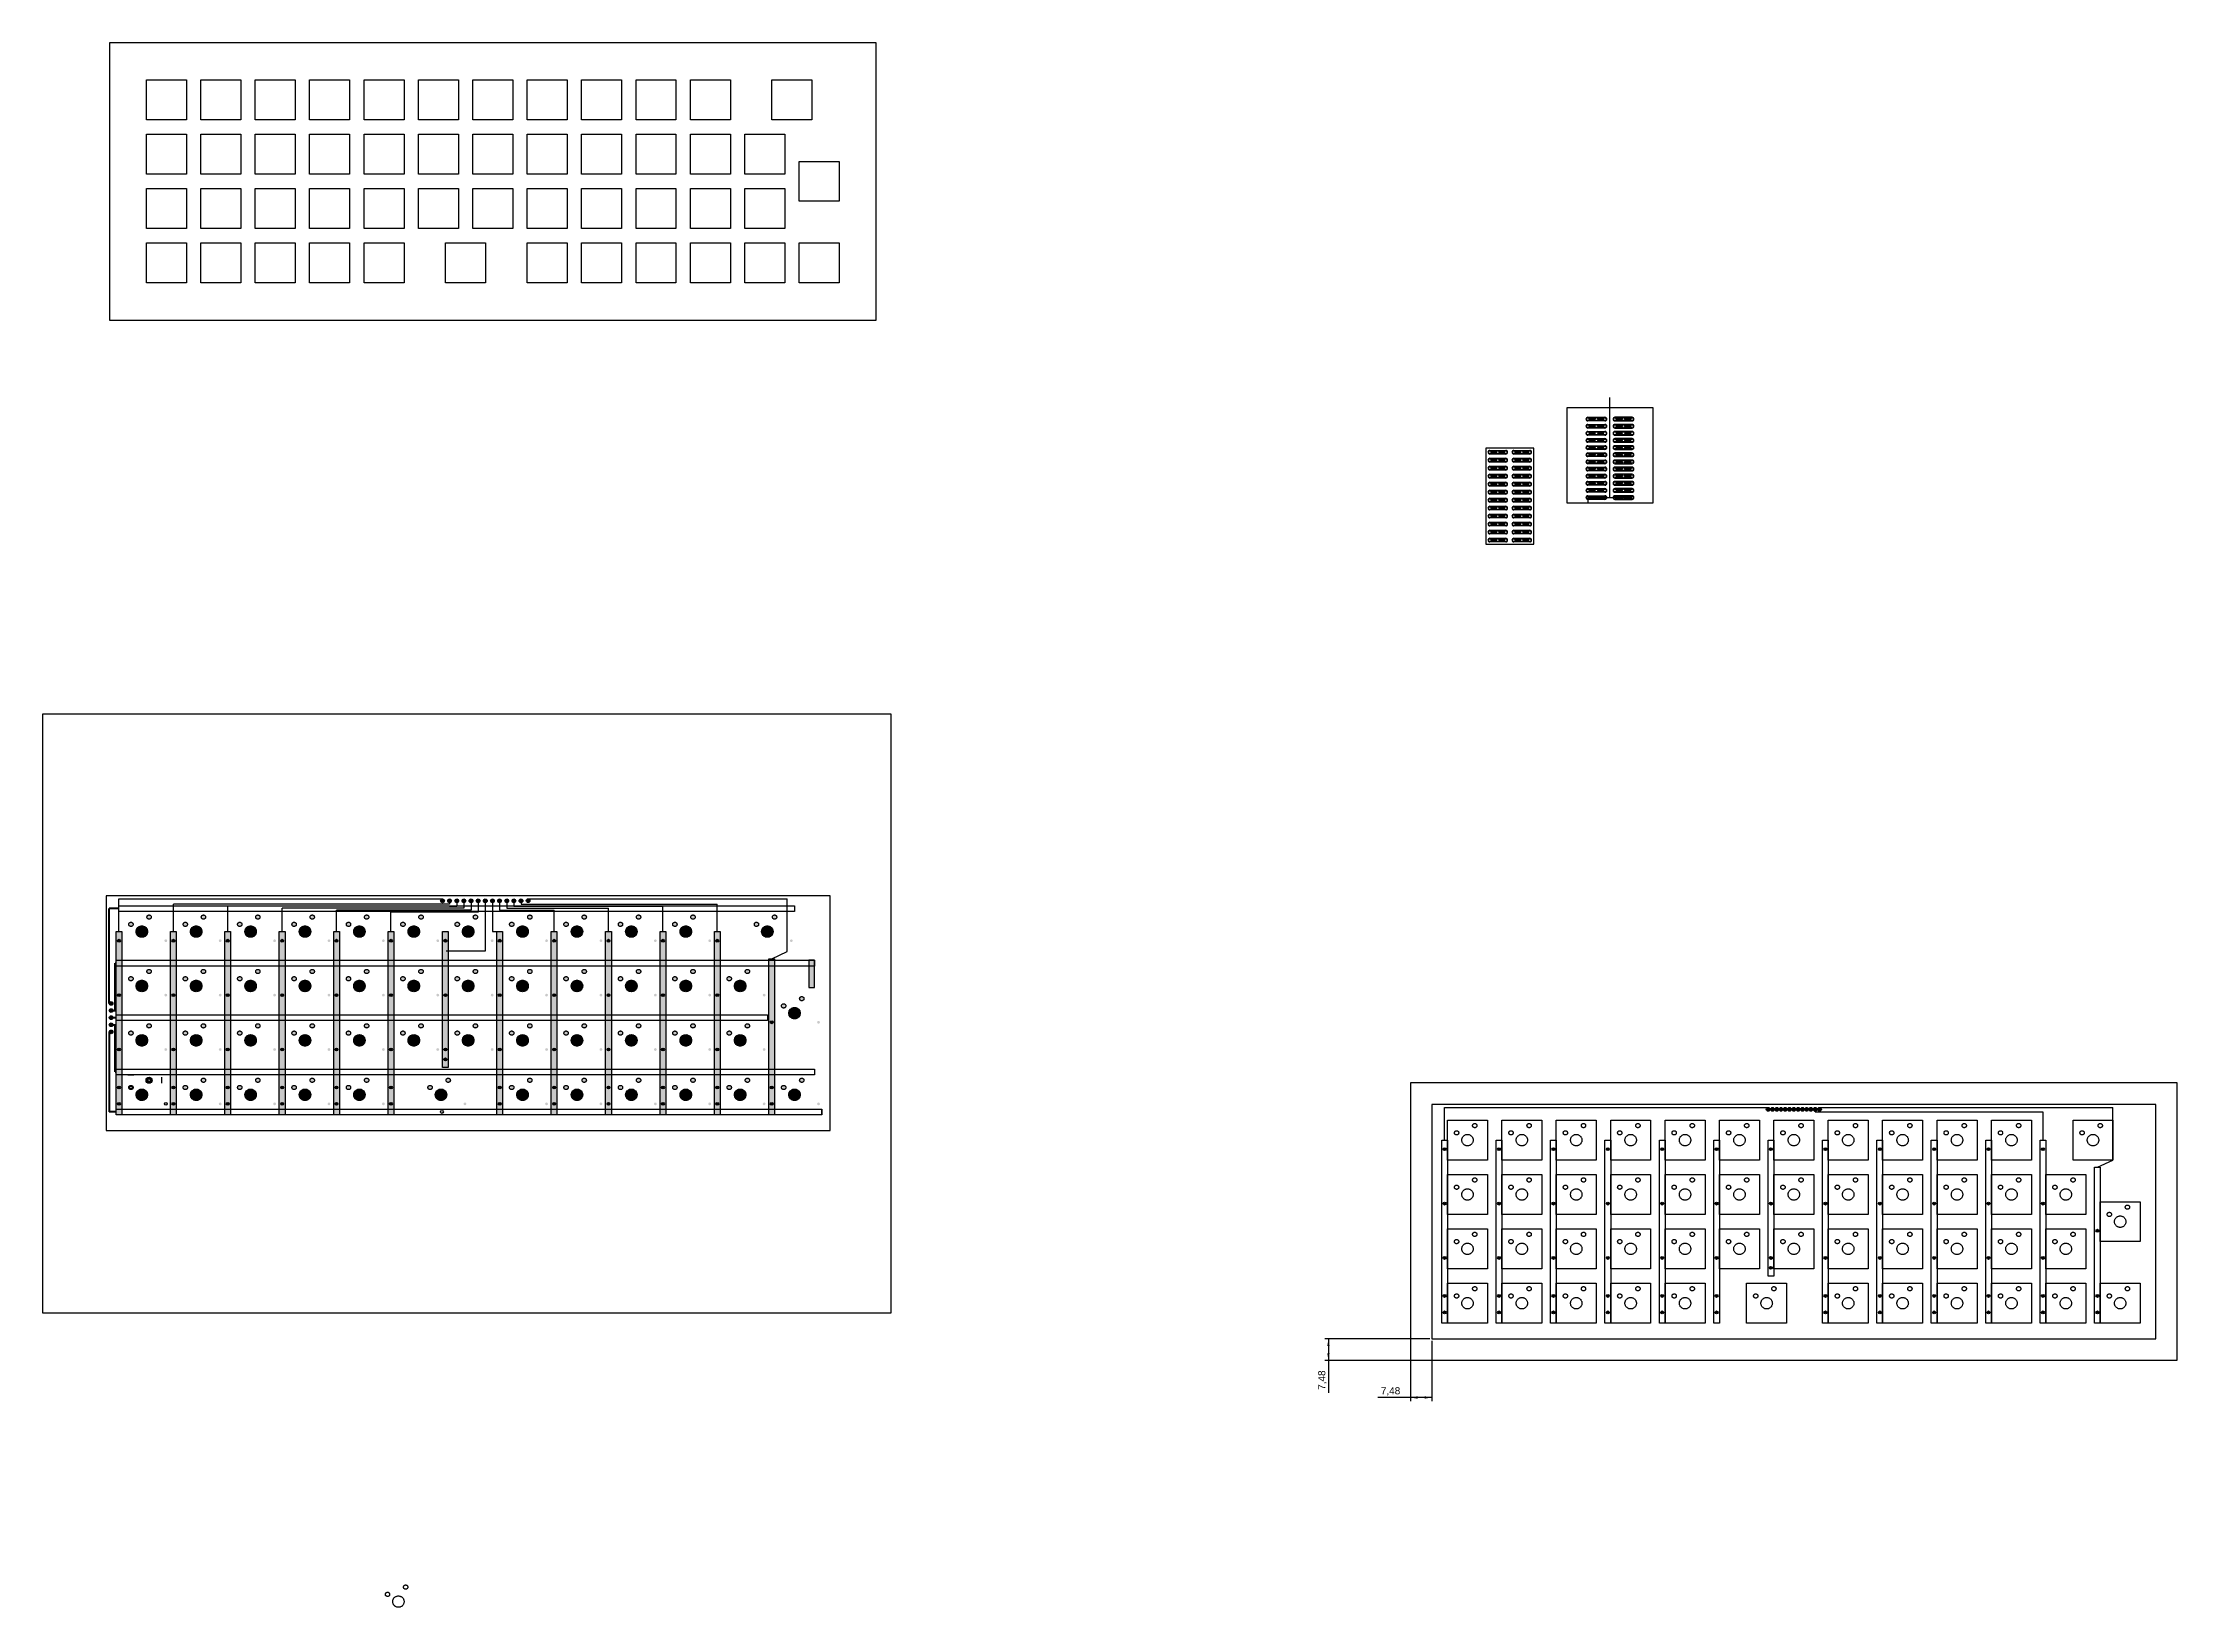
# Model space of a CAD drawing. Header units: millimetres. Extents: x -212 to 952, y -78 to 872.
# Drawn here: x 204 to 952, y -78 to 470 of the extents above; entities that cross this region are included whole.
import ezdxf

# ---------------------------------------------------------------- set-up
doc = ezdxf.new("R2010")
doc.units = ezdxf.units.MM
doc.linetypes.add('DASHED', pattern=[19.05, 12.7, -6.35])
for name, color, linetype, lineweight in [('Bottom_Lines', 16, 'Continuous', 40), ('PCB_2', 6, 'Continuous', 25), ('Top_Trail', 171, 'Continuous', 25)]:
    doc.layers.add(name, color=color, linetype=linetype, lineweight=lineweight)
for name, color, linetype in [('Bottom_Trail', 16, 'Continuous'), ('PCB_Outline', 5, 'Continuous'), ('Plate_cutouts', 180, 'Continuous'), ('Plate_Outline', 5, 'Continuous'), ('SwitchHoles', 1, 'DASHED'), ('Top_Lines', 171, 'Continuous')]:
    doc.layers.add(name, color=color, linetype=linetype)
doc.styles.get("Standard").update_dxf_attribs({"font": 'arial.ttf'})
doc.dimstyles.new('ISO-25', dxfattribs={"dimtxt": 2.5, "dimasz": 2.5, "dimexe": 1.25, "dimexo": 0.625, "dimtad": 1, "dimtxsty": 'Standard', "dimcen": 2.5, "dimadec": 0, "dimazin": 0, "dimtfac": 1, "dimtmove": 0, "dimatfit": 3, "dimfxl": 1, "dimarcsym": 0})

msp = doc.modelspace()

# ---------------------------------------------------------------- blocks, each defined once
blk = doc.blocks.new('*D24')
at = {"layer": 'Defpoints', "color": 0}
for p in [(690.95, 15.82), (654.79, 8.34), (690.95, 8.34)]:
    blk.add_point(p, dxfattribs=at)
at = {"layer": 'PCB_2', "color": 0, "lineweight": -2}
for p, q in [((690.33, 15.82), (653.54, 15.82)), ((654.79, 15.82), (654.79, -3.02)), ((690.33, 8.34), (653.54, 8.34)), ((654.79, 13.32), (654.79, 10.84))]:
    blk.add_line(p, q, dxfattribs=at)
at = {"layer": 'PCB_2', "color": 0}
for points in [[(655.21, 13.32), (654.37, 13.32), (654.79, 15.82)], [(654.37, 10.84), (655.21, 10.84), (654.79, 8.34)]]:
    blk.add_solid(points, dxfattribs=at)
at = {"layer": 'PCB_2', "color": 0, "insert": (652.68, 1.41), "char_height": 2.5, "attachment_point": 5, "rotation": 90}
blk.add_mtext('7,48', dxfattribs=at)
blk = doc.blocks.new('*D25')
at = {"layer": 'Defpoints', "color": 0}
for p in [(683.48, 15.82), (690.95, 15.82), (683.48, -4.67)]:
    blk.add_point(p, dxfattribs=at)
at = {"layer": 'PCB_2', "color": 0, "lineweight": -2}
for p, q in [((683.48, 15.19), (683.48, -5.92)), ((690.95, 15.19), (690.95, -5.92)), ((690.95, -4.67), (672.11, -4.67)), ((688.45, -4.67), (685.98, -4.67))]:
    blk.add_line(p, q, dxfattribs=at)
at = {"layer": 'PCB_2', "color": 0}
for points in [[(685.98, -4.25), (685.98, -5.09), (683.48, -4.67)], [(688.45, -5.09), (688.45, -4.25), (690.95, -4.67)]]:
    blk.add_solid(points, dxfattribs=at)
at = {"layer": 'PCB_2', "color": 0, "insert": (676.54, -2.56), "char_height": 2.5, "attachment_point": 5}
blk.add_mtext('7,48', dxfattribs=at)

# ---------------------------------------------------------------- dimensions: what is measured, and where the dimension line sits
at = {"layer": 'PCB_2'}
dim = msp.add_linear_dim(base=(654.790931305, 8.344611809), p1=(690.954148122, 15.819611809), p2=(690.954148122, 8.344611809), angle=90, dimstyle='ISO-25', override={"dimlfac": 1}, dxfattribs=at)
dim.commit()
dim.dimension.update_dxf_attribs({"geometry": '*D24', "text_midpoint": (652.681556305, 1.410087999)})
dim = msp.add_linear_dim(base=(683.479148122, -4.670913821), p1=(690.954148122, 15.819611809), p2=(683.479148122, 15.819611809), dimstyle='ISO-25', override={"dimlfac": 1}, dxfattribs=at)
dim.commit()
dim.dimension.update_dxf_attribs({"geometry": '*D25', "text_midpoint": (676.544624312, -2.561538821)})

# ---------------------------------------------------------------- hatches: boundary and pattern name
at = {"layer": 'Bottom_Trail'}
h = msp.add_hatch(color=256, dxfattribs=at)
h.set_gradient(color1=(255, 255, 255))
edge = h.paths.add_edge_path()
edge.add_arc((235.393, 161.068), 0.5, 0, 360)
edge = h.paths.add_edge_path()
edge.add_arc((241.743, 163.608), 0.5, 0, 360)
edge = h.paths.add_edge_path()
edge.add_arc((247.603, 155.331), 0.5, 0, 360)
h = msp.add_hatch(color=256, dxfattribs=at)
h.set_gradient(color1=(0, 255, 0), color2=(0, 255, 0))
edge = h.paths.add_edge_path()
edge.add_arc((239.203, 158.528), 2, 0, 360)
h = msp.add_hatch(color=256, dxfattribs=at)
h.set_gradient(color1=(255, 255, 255))
edge = h.paths.add_edge_path()
edge.add_arc((254.443, 161.068), 0.5, 0, 360)
edge = h.paths.add_edge_path()
edge.add_arc((260.793, 163.608), 0.5, 0, 360)
edge = h.paths.add_edge_path()
edge.add_arc((266.653, 155.331), 0.5, 0, 360)
h = msp.add_hatch(color=256, dxfattribs=at)
h.set_gradient(color1=(0, 255, 0), color2=(0, 255, 0))
edge = h.paths.add_edge_path()
edge.add_arc((258.253, 158.528), 2, 0, 360)
h = msp.add_hatch(color=256, dxfattribs=at)
h.set_gradient(color1=(255, 255, 255))
edge = h.paths.add_edge_path()
edge.add_arc((273.493, 161.068), 0.5, 0, 360)
edge = h.paths.add_edge_path()
edge.add_arc((279.843, 163.608), 0.5, 0, 360)
edge = h.paths.add_edge_path()
edge.add_arc((285.703, 155.331), 0.5, 0, 360)
h = msp.add_hatch(color=256, dxfattribs=at)
h.set_gradient(color1=(0, 255, 0), color2=(0, 255, 0))
edge = h.paths.add_edge_path()
edge.add_arc((277.303, 158.528), 2, 0, 360)
h = msp.add_hatch(color=256, dxfattribs=at)
h.set_gradient(color1=(255, 255, 255))
edge = h.paths.add_edge_path()
edge.add_arc((292.543, 161.068), 0.5, 0, 360)
edge = h.paths.add_edge_path()
edge.add_arc((298.893, 163.608), 0.5, 0, 360)
edge = h.paths.add_edge_path()
edge.add_arc((304.753, 155.331), 0.5, 0, 360)
h = msp.add_hatch(color=256, dxfattribs=at)
h.set_gradient(color1=(0, 255, 0), color2=(0, 255, 0))
edge = h.paths.add_edge_path()
edge.add_arc((296.353, 158.528), 2, 0, 360)
h = msp.add_hatch(color=256, dxfattribs=at)
h.set_gradient(color1=(255, 255, 255))
edge = h.paths.add_edge_path()
edge.add_arc((311.593, 161.068), 0.5, 0, 360)
edge = h.paths.add_edge_path()
edge.add_arc((317.943, 163.608), 0.5, 0, 360)
edge = h.paths.add_edge_path()
edge.add_arc((323.803, 155.331), 0.5, 0, 360)
h = msp.add_hatch(color=256, dxfattribs=at)
h.set_gradient(color1=(0, 255, 0), color2=(0, 255, 0))
edge = h.paths.add_edge_path()
edge.add_arc((315.403, 158.528), 2, 0, 360)
h = msp.add_hatch(color=256, dxfattribs=at)
h.set_gradient(color1=(255, 255, 255))
edge = h.paths.add_edge_path()
edge.add_arc((330.643, 161.068), 0.5, 0, 360)
edge = h.paths.add_edge_path()
edge.add_arc((336.993, 163.608), 0.5, 0, 360)
edge = h.paths.add_edge_path()
edge.add_arc((342.853, 155.331), 0.5, 0, 360)
h = msp.add_hatch(color=256, dxfattribs=at)
h.set_gradient(color1=(0, 255, 0), color2=(0, 255, 0))
edge = h.paths.add_edge_path()
edge.add_arc((334.453, 158.528), 2, 0, 360)
h = msp.add_hatch(color=256, dxfattribs=at)
h.set_gradient(color1=(255, 255, 255))
edge = h.paths.add_edge_path()
edge.add_arc((349.693, 161.068), 0.5, 0, 360)
edge = h.paths.add_edge_path()
edge.add_arc((356.043, 163.608), 0.5, 0, 360)
edge = h.paths.add_edge_path()
edge.add_arc((361.903, 155.331), 0.5, 0, 360)
h = msp.add_hatch(color=256, dxfattribs=at)
h.set_gradient(color1=(0, 255, 0), color2=(0, 255, 0))
edge = h.paths.add_edge_path()
edge.add_arc((353.503, 158.528), 2, 0, 360)
h = msp.add_hatch(color=256, dxfattribs=at)
h.set_gradient(color1=(255, 255, 255))
edge = h.paths.add_edge_path()
edge.add_arc((368.743, 161.068), 0.5, 0, 360)
edge = h.paths.add_edge_path()
edge.add_arc((375.093, 163.608), 0.5, 0, 360)
edge = h.paths.add_edge_path()
edge.add_arc((380.953, 155.331), 0.5, 0, 360)
h = msp.add_hatch(color=256, dxfattribs=at)
h.set_gradient(color1=(0, 255, 0), color2=(0, 255, 0))
edge = h.paths.add_edge_path()
edge.add_arc((372.553, 158.528), 2, 0, 360)
h = msp.add_hatch(color=256, dxfattribs=at)
h.set_gradient(color1=(255, 255, 255))
edge = h.paths.add_edge_path()
edge.add_arc((387.793, 161.068), 0.5, 0, 360)
edge = h.paths.add_edge_path()
edge.add_arc((394.143, 163.608), 0.5, 0, 360)
edge = h.paths.add_edge_path()
edge.add_arc((400.003, 155.331), 0.5, 0, 360)
h = msp.add_hatch(color=256, dxfattribs=at)
h.set_gradient(color1=(0, 255, 0), color2=(0, 255, 0))
edge = h.paths.add_edge_path()
edge.add_arc((391.603, 158.528), 2, 0, 360)
h = msp.add_hatch(color=256, dxfattribs=at)
h.set_gradient(color1=(255, 255, 255))
edge = h.paths.add_edge_path()
edge.add_arc((406.843, 161.068), 0.5, 0, 360)
edge = h.paths.add_edge_path()
edge.add_arc((413.193, 163.608), 0.5, 0, 360)
edge = h.paths.add_edge_path()
edge.add_arc((419.053, 155.331), 0.5, 0, 360)
h = msp.add_hatch(color=256, dxfattribs=at)
h.set_gradient(color1=(0, 255, 0), color2=(0, 255, 0))
edge = h.paths.add_edge_path()
edge.add_arc((410.653, 158.528), 2, 0, 360)
h = msp.add_hatch(color=256, dxfattribs=at)
h.set_gradient(color1=(255, 255, 255))
edge = h.paths.add_edge_path()
edge.add_arc((425.893, 161.068), 0.5, 0, 360)
edge = h.paths.add_edge_path()
edge.add_arc((432.243, 163.608), 0.5, 0, 360)
edge = h.paths.add_edge_path()
edge.add_arc((438.103, 155.331), 0.5, 0, 360)
h = msp.add_hatch(color=256, dxfattribs=at)
h.set_gradient(color1=(0, 255, 0), color2=(0, 255, 0))
edge = h.paths.add_edge_path()
edge.add_arc((429.703, 158.528), 2, 0, 360)
h = msp.add_hatch(color=256, dxfattribs=at)
h.set_gradient(color1=(255, 255, 255))
edge = h.paths.add_edge_path()
edge.add_arc((454.468, 161.068), 0.5, 0, 360)
edge = h.paths.add_edge_path()
edge.add_arc((460.818, 163.608), 0.5, 0, 360)
edge = h.paths.add_edge_path()
edge.add_arc((466.678, 155.331), 0.5, 0, 360)
h = msp.add_hatch(color=256, dxfattribs=at)
h.set_gradient(color1=(0, 255, 0), color2=(0, 255, 0))
edge = h.paths.add_edge_path()
edge.add_arc((458.278, 158.528), 2, 0, 360)
h = msp.add_hatch(color=256, dxfattribs=at)
h.set_gradient(color1=(255, 255, 255))
edge = h.paths.add_edge_path()
edge.add_arc((235.393, 142.018), 0.5, 0, 360)
edge = h.paths.add_edge_path()
edge.add_arc((241.743, 144.558), 0.5, 0, 360)
edge = h.paths.add_edge_path()
edge.add_arc((247.603, 136.281), 0.5, 0, 360)
h = msp.add_hatch(color=256, dxfattribs=at)
h.set_gradient(color1=(255, 255, 255))
edge = h.paths.add_edge_path()
edge.add_arc((254.443, 142.018), 0.5, 0, 360)
edge = h.paths.add_edge_path()
edge.add_arc((260.793, 144.558), 0.5, 0, 360)
edge = h.paths.add_edge_path()
edge.add_arc((266.653, 136.281), 0.5, 0, 360)
h = msp.add_hatch(color=256, dxfattribs=at)
h.set_gradient(color1=(255, 255, 255))
edge = h.paths.add_edge_path()
edge.add_arc((273.493, 142.018), 0.5, 0, 360)
edge = h.paths.add_edge_path()
edge.add_arc((279.843, 144.558), 0.5, 0, 360)
edge = h.paths.add_edge_path()
edge.add_arc((285.703, 136.281), 0.5, 0, 360)
h = msp.add_hatch(color=256, dxfattribs=at)
h.set_gradient(color1=(255, 255, 255))
edge = h.paths.add_edge_path()
edge.add_arc((292.543, 142.018), 0.5, 0, 360)
edge = h.paths.add_edge_path()
edge.add_arc((298.893, 144.558), 0.5, 0, 360)
edge = h.paths.add_edge_path()
edge.add_arc((304.753, 136.281), 0.5, 0, 360)
h = msp.add_hatch(color=256, dxfattribs=at)
h.set_gradient(color1=(255, 255, 255))
edge = h.paths.add_edge_path()
edge.add_arc((311.593, 142.018), 0.5, 0, 360)
edge = h.paths.add_edge_path()
edge.add_arc((317.943, 144.558), 0.5, 0, 360)
edge = h.paths.add_edge_path()
edge.add_arc((323.803, 136.281), 0.5, 0, 360)
h = msp.add_hatch(color=256, dxfattribs=at)
h.set_gradient(color1=(255, 255, 255))
edge = h.paths.add_edge_path()
edge.add_arc((330.643, 142.018), 0.5, 0, 360)
edge = h.paths.add_edge_path()
edge.add_arc((336.993, 144.558), 0.5, 0, 360)
edge = h.paths.add_edge_path()
edge.add_arc((342.853, 136.281), 0.5, 0, 360)
h = msp.add_hatch(color=256, dxfattribs=at)
h.set_gradient(color1=(255, 255, 255))
edge = h.paths.add_edge_path()
edge.add_arc((349.693, 142.018), 0.5, 0, 360)
edge = h.paths.add_edge_path()
edge.add_arc((356.043, 144.558), 0.5, 0, 360)
edge = h.paths.add_edge_path()
edge.add_arc((361.903, 136.281), 0.5, 0, 360)
h = msp.add_hatch(color=256, dxfattribs=at)
h.set_gradient(color1=(255, 255, 255))
edge = h.paths.add_edge_path()
edge.add_arc((368.743, 142.018), 0.5, 0, 360)
edge = h.paths.add_edge_path()
edge.add_arc((375.093, 144.558), 0.5, 0, 360)
edge = h.paths.add_edge_path()
edge.add_arc((380.953, 136.281), 0.5, 0, 360)
h = msp.add_hatch(color=256, dxfattribs=at)
h.set_gradient(color1=(255, 255, 255))
edge = h.paths.add_edge_path()
edge.add_arc((387.793, 142.018), 0.5, 0, 360)
edge = h.paths.add_edge_path()
edge.add_arc((394.143, 144.558), 0.5, 0, 360)
edge = h.paths.add_edge_path()
edge.add_arc((400.003, 136.281), 0.5, 0, 360)
h = msp.add_hatch(color=256, dxfattribs=at)
h.set_gradient(color1=(255, 255, 255))
edge = h.paths.add_edge_path()
edge.add_arc((406.843, 142.018), 0.5, 0, 360)
edge = h.paths.add_edge_path()
edge.add_arc((413.193, 144.558), 0.5, 0, 360)
edge = h.paths.add_edge_path()
edge.add_arc((419.053, 136.281), 0.5, 0, 360)
h = msp.add_hatch(color=256, dxfattribs=at)
h.set_gradient(color1=(255, 255, 255))
edge = h.paths.add_edge_path()
edge.add_arc((425.893, 142.018), 0.5, 0, 360)
edge = h.paths.add_edge_path()
edge.add_arc((432.243, 144.558), 0.5, 0, 360)
edge = h.paths.add_edge_path()
edge.add_arc((438.103, 136.281), 0.5, 0, 360)
h = msp.add_hatch(color=256, dxfattribs=at)
h.set_gradient(color1=(255, 255, 255))
edge = h.paths.add_edge_path()
edge.add_arc((444.943, 142.018), 0.5, 0, 360)
edge = h.paths.add_edge_path()
edge.add_arc((451.293, 144.558), 0.5, 0, 360)
edge = h.paths.add_edge_path()
edge.add_arc((457.153, 136.281), 0.5, 0, 360)
h = msp.add_hatch(color=256, dxfattribs=at)
h.set_gradient(color1=(0, 255, 0), color2=(0, 255, 0))
h.paths.add_polyline_path([(474.797, 138.909), (474.836, 148.473), (472.841, 148.473), (472.834, 138.901)])
h = msp.add_hatch(color=256, dxfattribs=at)
h.set_gradient(color1=(0, 255, 0), color2=(0, 255, 0))
edge = h.paths.add_edge_path()
edge.add_arc((239.203, 139.478), 2, 0, 360)
h = msp.add_hatch(color=256, dxfattribs=at)
h.set_gradient(color1=(0, 255, 0), color2=(0, 255, 0))
edge = h.paths.add_edge_path()
edge.add_arc((258.253, 139.478), 2, 0, 360)
h = msp.add_hatch(color=256, dxfattribs=at)
h.set_gradient(color1=(0, 255, 0), color2=(0, 255, 0))
edge = h.paths.add_edge_path()
edge.add_arc((277.303, 139.478), 2, 0, 360)
h = msp.add_hatch(color=256, dxfattribs=at)
h.set_gradient(color1=(0, 255, 0), color2=(0, 255, 0))
edge = h.paths.add_edge_path()
edge.add_arc((296.353, 139.478), 2, 0, 360)
h = msp.add_hatch(color=256, dxfattribs=at)
h.set_gradient(color1=(0, 255, 0), color2=(0, 255, 0))
edge = h.paths.add_edge_path()
edge.add_arc((315.403, 139.478), 2, 0, 360)
h = msp.add_hatch(color=256, dxfattribs=at)
h.set_gradient(color1=(0, 255, 0), color2=(0, 255, 0))
edge = h.paths.add_edge_path()
edge.add_arc((334.453, 139.478), 2, 0, 360)
h = msp.add_hatch(color=256, dxfattribs=at)
h.set_gradient(color1=(0, 255, 0), color2=(0, 255, 0))
edge = h.paths.add_edge_path()
edge.add_arc((353.503, 139.478), 2, 0, 360)
h = msp.add_hatch(color=256, dxfattribs=at)
h.set_gradient(color1=(0, 255, 0), color2=(0, 255, 0))
edge = h.paths.add_edge_path()
edge.add_arc((372.553, 139.478), 2, 0, 360)
h = msp.add_hatch(color=256, dxfattribs=at)
h.set_gradient(color1=(0, 255, 0), color2=(0, 255, 0))
edge = h.paths.add_edge_path()
edge.add_arc((391.603, 139.478), 2, 0, 360)
h = msp.add_hatch(color=256, dxfattribs=at)
h.set_gradient(color1=(0, 255, 0), color2=(0, 255, 0))
edge = h.paths.add_edge_path()
edge.add_arc((410.653, 139.478), 2, 0, 360)
h = msp.add_hatch(color=256, dxfattribs=at)
h.set_gradient(color1=(0, 255, 0), color2=(0, 255, 0))
edge = h.paths.add_edge_path()
edge.add_arc((429.703, 139.478), 2, 0, 360)
h = msp.add_hatch(color=256, dxfattribs=at)
h.set_gradient(color1=(0, 255, 0), color2=(0, 255, 0))
edge = h.paths.add_edge_path()
edge.add_arc((448.753, 139.478), 2, 0, 360)
h = msp.add_hatch(color=256, dxfattribs=at)
h.set_gradient(color1=(255, 255, 255))
edge = h.paths.add_edge_path()
edge.add_arc((463.993, 132.493), 0.5, 0, 360)
edge = h.paths.add_edge_path()
edge.add_arc((470.343, 135.033), 0.5, 0, 360)
edge = h.paths.add_edge_path()
edge.add_arc((476.203, 126.756), 0.5, 0, 360)
h = msp.add_hatch(color=256, dxfattribs=at)
h.set_gradient(color1=(127, 127, 255), color2=(127, 127, 255))
edge = h.paths.add_edge_path()
edge.add_arc((228.44, 133.379), 0.65, 0, 360)
h = msp.add_hatch(color=256, dxfattribs=at)
h.set_gradient(color1=(127, 127, 255), color2=(127, 127, 255))
edge = h.paths.add_edge_path()
edge.add_arc((228.44, 130.879), 0.65, 0, 360)
h = msp.add_hatch(color=256, dxfattribs=at)
h.set_gradient(color1=(127, 127, 255), color2=(127, 127, 255))
edge = h.paths.add_edge_path()
edge.add_arc((228.44, 128.379), 0.65, 0, 360)
h = msp.add_hatch(color=256, dxfattribs=at)
h.set_gradient(color1=(0, 255, 0), color2=(0, 255, 0))
edge = h.paths.add_edge_path()
edge.add_arc((467.803, 129.953), 2, 0, 360)
h = msp.add_hatch(color=256, dxfattribs=at)
h.set_gradient(color1=(127, 127, 255), color2=(127, 127, 255))
edge = h.paths.add_edge_path()
edge.add_arc((228.44, 125.879), 0.65, 0, 360)
h = msp.add_hatch(color=256, dxfattribs=at)
h.set_gradient(color1=(127, 127, 255), color2=(127, 127, 255))
edge = h.paths.add_edge_path()
edge.add_arc((228.44, 123.379), 0.65, 0, 360)
h = msp.add_hatch(color=256, dxfattribs=at)
h.set_gradient(color1=(255, 255, 255))
edge = h.paths.add_edge_path()
edge.add_arc((235.393, 122.968), 0.5, 0, 360)
edge = h.paths.add_edge_path()
edge.add_arc((241.743, 125.508), 0.5, 0, 360)
edge = h.paths.add_edge_path()
edge.add_arc((247.603, 117.231), 0.5, 0, 360)
h = msp.add_hatch(color=256, dxfattribs=at)
h.set_gradient(color1=(0, 255, 0), color2=(0, 255, 0))
edge = h.paths.add_edge_path()
edge.add_arc((239.203, 120.428), 2, 0, 360)
h = msp.add_hatch(color=256, dxfattribs=at)
h.set_gradient(color1=(255, 255, 255))
edge = h.paths.add_edge_path()
edge.add_arc((254.443, 122.968), 0.5, 0, 360)
edge = h.paths.add_edge_path()
edge.add_arc((260.793, 125.508), 0.5, 0, 360)
edge = h.paths.add_edge_path()
edge.add_arc((266.653, 117.231), 0.5, 0, 360)
h = msp.add_hatch(color=256, dxfattribs=at)
h.set_gradient(color1=(0, 255, 0), color2=(0, 255, 0))
edge = h.paths.add_edge_path()
edge.add_arc((258.253, 120.428), 2, 0, 360)
h = msp.add_hatch(color=256, dxfattribs=at)
h.set_gradient(color1=(255, 255, 255))
edge = h.paths.add_edge_path()
edge.add_arc((273.493, 122.968), 0.5, 0, 360)
edge = h.paths.add_edge_path()
edge.add_arc((279.843, 125.508), 0.5, 0, 360)
edge = h.paths.add_edge_path()
edge.add_arc((285.703, 117.231), 0.5, 0, 360)
h = msp.add_hatch(color=256, dxfattribs=at)
h.set_gradient(color1=(0, 255, 0), color2=(0, 255, 0))
edge = h.paths.add_edge_path()
edge.add_arc((277.303, 120.428), 2, 0, 360)
h = msp.add_hatch(color=256, dxfattribs=at)
h.set_gradient(color1=(255, 255, 255))
edge = h.paths.add_edge_path()
edge.add_arc((292.543, 122.968), 0.5, 0, 360)
edge = h.paths.add_edge_path()
edge.add_arc((298.893, 125.508), 0.5, 0, 360)
edge = h.paths.add_edge_path()
edge.add_arc((304.753, 117.231), 0.5, 0, 360)
h = msp.add_hatch(color=256, dxfattribs=at)
h.set_gradient(color1=(0, 255, 0), color2=(0, 255, 0))
edge = h.paths.add_edge_path()
edge.add_arc((296.353, 120.428), 2, 0, 360)
h = msp.add_hatch(color=256, dxfattribs=at)
h.set_gradient(color1=(255, 255, 255))
edge = h.paths.add_edge_path()
edge.add_arc((311.593, 122.968), 0.5, 0, 360)
edge = h.paths.add_edge_path()
edge.add_arc((317.943, 125.508), 0.5, 0, 360)
edge = h.paths.add_edge_path()
edge.add_arc((323.803, 117.231), 0.5, 0, 360)
h = msp.add_hatch(color=256, dxfattribs=at)
h.set_gradient(color1=(0, 255, 0), color2=(0, 255, 0))
edge = h.paths.add_edge_path()
edge.add_arc((315.403, 120.428), 2, 0, 360)
h = msp.add_hatch(color=256, dxfattribs=at)
h.set_gradient(color1=(255, 255, 255))
edge = h.paths.add_edge_path()
edge.add_arc((330.643, 122.968), 0.5, 0, 360)
edge = h.paths.add_edge_path()
edge.add_arc((336.993, 125.508), 0.5, 0, 360)
edge = h.paths.add_edge_path()
edge.add_arc((342.853, 117.231), 0.5, 0, 360)
h = msp.add_hatch(color=256, dxfattribs=at)
h.set_gradient(color1=(0, 255, 0), color2=(0, 255, 0))
edge = h.paths.add_edge_path()
edge.add_arc((334.453, 120.428), 2, 0, 360)
h = msp.add_hatch(color=256, dxfattribs=at)
h.set_gradient(color1=(255, 255, 255))
edge = h.paths.add_edge_path()
edge.add_arc((349.693, 122.968), 0.5, 0, 360)
edge = h.paths.add_edge_path()
edge.add_arc((356.043, 125.508), 0.5, 0, 360)
edge = h.paths.add_edge_path()
edge.add_arc((361.903, 117.231), 0.5, 0, 360)
h = msp.add_hatch(color=256, dxfattribs=at)
h.set_gradient(color1=(0, 255, 0), color2=(0, 255, 0))
edge = h.paths.add_edge_path()
edge.add_arc((353.503, 120.428), 2, 0, 360)
h = msp.add_hatch(color=256, dxfattribs=at)
h.set_gradient(color1=(255, 255, 255))
edge = h.paths.add_edge_path()
edge.add_arc((368.743, 122.968), 0.5, 0, 360)
edge = h.paths.add_edge_path()
edge.add_arc((375.093, 125.508), 0.5, 0, 360)
edge = h.paths.add_edge_path()
edge.add_arc((380.953, 117.231), 0.5, 0, 360)
h = msp.add_hatch(color=256, dxfattribs=at)
h.set_gradient(color1=(0, 255, 0), color2=(0, 255, 0))
edge = h.paths.add_edge_path()
edge.add_arc((372.553, 120.428), 2, 0, 360)
h = msp.add_hatch(color=256, dxfattribs=at)
h.set_gradient(color1=(255, 255, 255))
edge = h.paths.add_edge_path()
edge.add_arc((387.793, 122.968), 0.5, 0, 360)
edge = h.paths.add_edge_path()
edge.add_arc((394.143, 125.508), 0.5, 0, 360)
edge = h.paths.add_edge_path()
edge.add_arc((400.003, 117.231), 0.5, 0, 360)
h = msp.add_hatch(color=256, dxfattribs=at)
h.set_gradient(color1=(0, 255, 0), color2=(0, 255, 0))
edge = h.paths.add_edge_path()
edge.add_arc((391.603, 120.428), 2, 0, 360)
h = msp.add_hatch(color=256, dxfattribs=at)
h.set_gradient(color1=(255, 255, 255))
edge = h.paths.add_edge_path()
edge.add_arc((406.843, 122.968), 0.5, 0, 360)
edge = h.paths.add_edge_path()
edge.add_arc((413.193, 125.508), 0.5, 0, 360)
edge = h.paths.add_edge_path()
edge.add_arc((419.053, 117.231), 0.5, 0, 360)
h = msp.add_hatch(color=256, dxfattribs=at)
h.set_gradient(color1=(0, 255, 0), color2=(0, 255, 0))
edge = h.paths.add_edge_path()
edge.add_arc((410.653, 120.428), 2, 0, 360)
h = msp.add_hatch(color=256, dxfattribs=at)
h.set_gradient(color1=(255, 255, 255))
edge = h.paths.add_edge_path()
edge.add_arc((425.893, 122.968), 0.5, 0, 360)
edge = h.paths.add_edge_path()
edge.add_arc((432.243, 125.508), 0.5, 0, 360)
edge = h.paths.add_edge_path()
edge.add_arc((438.103, 117.231), 0.5, 0, 360)
h = msp.add_hatch(color=256, dxfattribs=at)
h.set_gradient(color1=(0, 255, 0), color2=(0, 255, 0))
edge = h.paths.add_edge_path()
edge.add_arc((429.703, 120.428), 2, 0, 360)
h = msp.add_hatch(color=256, dxfattribs=at)
h.set_gradient(color1=(255, 255, 255))
edge = h.paths.add_edge_path()
edge.add_arc((444.943, 122.968), 0.5, 0, 360)
edge = h.paths.add_edge_path()
edge.add_arc((451.293, 125.508), 0.5, 0, 360)
edge = h.paths.add_edge_path()
edge.add_arc((457.153, 117.231), 0.5, 0, 360)
h = msp.add_hatch(color=256, dxfattribs=at)
h.set_gradient(color1=(0, 255, 0), color2=(0, 255, 0))
edge = h.paths.add_edge_path()
edge.add_arc((448.753, 120.428), 2, 0, 360)
h = msp.add_hatch(color=256, dxfattribs=at)
h.set_gradient(color1=(255, 255, 255))
edge = h.paths.add_edge_path()
edge.add_arc((235.393, 103.918), 0.5, 0, 360)
edge = h.paths.add_edge_path()
edge.add_arc((241.743, 106.458), 0.5, 0, 360)
edge = h.paths.add_edge_path()
edge.add_arc((247.603, 98.181), 0.5, 0, 360)
h = msp.add_hatch(color=256, dxfattribs=at)
h.set_gradient(color1=(255, 255, 255))
edge = h.paths.add_edge_path()
edge.add_arc((254.443, 103.918), 0.5, 0, 360)
edge = h.paths.add_edge_path()
edge.add_arc((260.793, 106.458), 0.5, 0, 360)
edge = h.paths.add_edge_path()
edge.add_arc((266.653, 98.181), 0.5, 0, 360)
h = msp.add_hatch(color=256, dxfattribs=at)
h.set_gradient(color1=(255, 255, 255))
edge = h.paths.add_edge_path()
edge.add_arc((273.493, 103.918), 0.5, 0, 360)
edge = h.paths.add_edge_path()
edge.add_arc((279.843, 106.458), 0.5, 0, 360)
edge = h.paths.add_edge_path()
edge.add_arc((285.703, 98.181), 0.5, 0, 360)
h = msp.add_hatch(color=256, dxfattribs=at)
h.set_gradient(color1=(255, 255, 255))
edge = h.paths.add_edge_path()
edge.add_arc((292.543, 103.918), 0.5, 0, 360)
edge = h.paths.add_edge_path()
edge.add_arc((298.893, 106.458), 0.5, 0, 360)
edge = h.paths.add_edge_path()
edge.add_arc((304.753, 98.181), 0.5, 0, 360)
h = msp.add_hatch(color=256, dxfattribs=at)
h.set_gradient(color1=(255, 255, 255))
edge = h.paths.add_edge_path()
edge.add_arc((311.593, 103.918), 0.5, 0, 360)
edge = h.paths.add_edge_path()
edge.add_arc((317.943, 106.458), 0.5, 0, 360)
edge = h.paths.add_edge_path()
edge.add_arc((323.803, 98.181), 0.5, 0, 360)
h = msp.add_hatch(color=256, dxfattribs=at)
h.set_gradient(color1=(255, 255, 255))
edge = h.paths.add_edge_path()
edge.add_arc((340.168, 103.918), 0.5, 0, 360)
edge = h.paths.add_edge_path()
edge.add_arc((346.518, 106.458), 0.5, 0, 360)
edge = h.paths.add_edge_path()
edge.add_arc((352.378, 98.181), 0.5, 0, 360)
h = msp.add_hatch(color=256, dxfattribs=at)
h.set_gradient(color1=(255, 255, 255))
edge = h.paths.add_edge_path()
edge.add_arc((368.743, 103.918), 0.5, 0, 360)
edge = h.paths.add_edge_path()
edge.add_arc((375.093, 106.458), 0.5, 0, 360)
edge = h.paths.add_edge_path()
edge.add_arc((380.953, 98.181), 0.5, 0, 360)
h = msp.add_hatch(color=256, dxfattribs=at)
h.set_gradient(color1=(255, 255, 255))
edge = h.paths.add_edge_path()
edge.add_arc((387.793, 103.918), 0.5, 0, 360)
edge = h.paths.add_edge_path()
edge.add_arc((394.143, 106.458), 0.5, 0, 360)
edge = h.paths.add_edge_path()
edge.add_arc((400.003, 98.181), 0.5, 0, 360)
h = msp.add_hatch(color=256, dxfattribs=at)
h.set_gradient(color1=(255, 255, 255))
edge = h.paths.add_edge_path()
edge.add_arc((406.843, 103.918), 0.5, 0, 360)
edge = h.paths.add_edge_path()
edge.add_arc((413.193, 106.458), 0.5, 0, 360)
edge = h.paths.add_edge_path()
edge.add_arc((419.053, 98.181), 0.5, 0, 360)
h = msp.add_hatch(color=256, dxfattribs=at)
h.set_gradient(color1=(255, 255, 255))
edge = h.paths.add_edge_path()
edge.add_arc((425.893, 103.918), 0.5, 0, 360)
edge = h.paths.add_edge_path()
edge.add_arc((432.243, 106.458), 0.5, 0, 360)
edge = h.paths.add_edge_path()
edge.add_arc((438.103, 98.181), 0.5, 0, 360)
h = msp.add_hatch(color=256, dxfattribs=at)
h.set_gradient(color1=(255, 255, 255))
edge = h.paths.add_edge_path()
edge.add_arc((444.943, 103.918), 0.5, 0, 360)
edge = h.paths.add_edge_path()
edge.add_arc((451.293, 106.458), 0.5, 0, 360)
edge = h.paths.add_edge_path()
edge.add_arc((457.153, 98.181), 0.5, 0, 360)
h = msp.add_hatch(color=256, dxfattribs=at)
h.set_gradient(color1=(255, 255, 255))
edge = h.paths.add_edge_path()
edge.add_arc((463.993, 103.918), 0.5, 0, 360)
edge = h.paths.add_edge_path()
edge.add_arc((470.343, 106.458), 0.5, 0, 360)
edge = h.paths.add_edge_path()
edge.add_arc((476.203, 98.181), 0.5, 0, 360)
h = msp.add_hatch(color=256, dxfattribs=at)
h.set_gradient(color1=(0, 255, 0), color2=(0, 255, 0))
edge = h.paths.add_edge_path()
edge.add_arc((239.203, 101.378), 2, 0, 360)
h = msp.add_hatch(color=256, dxfattribs=at)
h.set_gradient(color1=(0, 255, 0), color2=(0, 255, 0))
edge = h.paths.add_edge_path()
edge.add_arc((258.253, 101.378), 2, 0, 360)
h = msp.add_hatch(color=256, dxfattribs=at)
h.set_gradient(color1=(0, 255, 0), color2=(0, 255, 0))
edge = h.paths.add_edge_path()
edge.add_arc((277.303, 101.378), 2, 0, 360)
h = msp.add_hatch(color=256, dxfattribs=at)
h.set_gradient(color1=(0, 255, 0), color2=(0, 255, 0))
edge = h.paths.add_edge_path()
edge.add_arc((296.353, 101.378), 2, 0, 360)
h = msp.add_hatch(color=256, dxfattribs=at)
h.set_gradient(color1=(0, 255, 0), color2=(0, 255, 0))
edge = h.paths.add_edge_path()
edge.add_arc((315.403, 101.378), 2, 0, 360)
h = msp.add_hatch(color=256, dxfattribs=at)
h.set_gradient(color1=(0, 255, 0), color2=(0, 255, 0))
edge = h.paths.add_edge_path()
edge.add_arc((343.978, 101.378), 2, 0, 360)
h = msp.add_hatch(color=256, dxfattribs=at)
h.set_gradient(color1=(0, 255, 0), color2=(0, 255, 0))
edge = h.paths.add_edge_path()
edge.add_arc((372.553, 101.378), 2, 0, 360)
h = msp.add_hatch(color=256, dxfattribs=at)
h.set_gradient(color1=(0, 255, 0), color2=(0, 255, 0))
edge = h.paths.add_edge_path()
edge.add_arc((391.603, 101.378), 2, 0, 360)
h = msp.add_hatch(color=256, dxfattribs=at)
h.set_gradient(color1=(0, 255, 0), color2=(0, 255, 0))
edge = h.paths.add_edge_path()
edge.add_arc((410.653, 101.378), 2, 0, 360)
h = msp.add_hatch(color=256, dxfattribs=at)
h.set_gradient(color1=(0, 255, 0), color2=(0, 255, 0))
edge = h.paths.add_edge_path()
edge.add_arc((429.703, 101.378), 2, 0, 360)
h = msp.add_hatch(color=256, dxfattribs=at)
h.set_gradient(color1=(0, 255, 0), color2=(0, 255, 0))
edge = h.paths.add_edge_path()
edge.add_arc((448.753, 101.378), 2, 0, 360)
h = msp.add_hatch(color=256, dxfattribs=at)
h.set_gradient(color1=(0, 255, 0), color2=(0, 255, 0))
edge = h.paths.add_edge_path()
edge.add_arc((467.803, 101.378), 2, 0, 360)
at = {"layer": 'PCB_2'}
h = msp.add_hatch(color=256, dxfattribs=at)
h.set_gradient(color1=(255, 0, 0), color2=(255, 0, 0))
edge = h.paths.add_edge_path()
edge.add_arc((745.631, 338.07), 0.5, 0, 360)
edge = h.paths.add_edge_path()
edge.add_arc((748.631, 338.07), 0.5, 0, 360)
edge = h.paths.add_edge_path()
edge.add_arc((751.631, 338.07), 0.5, 0, 360)
edge = h.paths.add_edge_path()
edge.add_line((751.631, 337.42), (745.631, 337.42))
edge.add_arc((745.631, 338.07), 0.65, 90, 270, ccw=False)
edge.add_line((745.631, 338.72), (751.631, 338.72))
edge.add_arc((751.631, 338.07), 0.65, -90, 90, ccw=False)
h = msp.add_hatch(color=256, dxfattribs=at)
h.set_gradient(color1=(255, 0, 0), color2=(255, 0, 0))
edge = h.paths.add_edge_path()
edge.add_arc((761.131, 338.07), 0.5, 0, 360)
edge = h.paths.add_edge_path()
edge.add_arc((758.131, 338.07), 0.5, 0, 360)
edge = h.paths.add_edge_path()
edge.add_arc((755.131, 338.07), 0.5, 0, 360)
edge = h.paths.add_edge_path()
edge.add_line((755.131, 337.42), (761.131, 337.42))
edge.add_arc((761.131, 338.07), 0.65, 270, 450)
edge.add_line((761.131, 338.72), (755.131, 338.72))
edge.add_arc((755.131, 338.07), 0.65, 90, 270)
h = msp.add_hatch(color=256, dxfattribs=at)
h.set_gradient(color1=(255, 0, 0), color2=(255, 0, 0))
edge = h.paths.add_edge_path()
edge.add_arc((745.631, 335.57), 0.5, 0, 360)
edge = h.paths.add_edge_path()
edge.add_arc((748.631, 335.57), 0.5, 0, 360)
edge = h.paths.add_edge_path()
edge.add_arc((751.631, 335.57), 0.5, 0, 360)
edge = h.paths.add_edge_path()
edge.add_line((751.631, 334.92), (745.631, 334.92))
edge.add_arc((745.631, 335.57), 0.65, 90, 270, ccw=False)
edge.add_line((745.631, 336.22), (751.631, 336.22))
edge.add_arc((751.631, 335.57), 0.65, -90, 90, ccw=False)
h = msp.add_hatch(color=256, dxfattribs=at)
h.set_gradient(color1=(255, 0, 0), color2=(255, 0, 0))
edge = h.paths.add_edge_path()
edge.add_arc((745.631, 333.07), 0.5, 0, 360)
edge = h.paths.add_edge_path()
edge.add_arc((748.631, 333.07), 0.5, 0, 360)
edge = h.paths.add_edge_path()
edge.add_arc((751.631, 333.07), 0.5, 0, 360)
edge = h.paths.add_edge_path()
edge.add_line((751.631, 332.42), (745.631, 332.42))
edge.add_arc((745.631, 333.07), 0.65, 90, 270, ccw=False)
edge.add_line((745.631, 333.72), (751.631, 333.72))
edge.add_arc((751.631, 333.07), 0.65, -90, 90, ccw=False)
h = msp.add_hatch(color=256, dxfattribs=at)
h.set_gradient(color1=(255, 0, 0), color2=(255, 0, 0))
edge = h.paths.add_edge_path()
edge.add_arc((745.631, 330.57), 0.5, 0, 360)
edge = h.paths.add_edge_path()
edge.add_arc((748.631, 330.57), 0.5, 0, 360)
edge = h.paths.add_edge_path()
edge.add_arc((751.631, 330.57), 0.5, 0, 360)
edge = h.paths.add_edge_path()
edge.add_line((751.631, 329.92), (745.631, 329.92))
edge.add_arc((745.631, 330.57), 0.65, 90, 270, ccw=False)
edge.add_line((745.631, 331.22), (751.631, 331.22))
edge.add_arc((751.631, 330.57), 0.65, -90, 90, ccw=False)
h = msp.add_hatch(color=256, dxfattribs=at)
h.set_gradient(color1=(255, 0, 0), color2=(255, 0, 0))
edge = h.paths.add_edge_path()
edge.add_arc((761.131, 335.57), 0.5, 0, 360)
edge = h.paths.add_edge_path()
edge.add_arc((758.131, 335.57), 0.5, 0, 360)
edge = h.paths.add_edge_path()
edge.add_arc((755.131, 335.57), 0.5, 0, 360)
edge = h.paths.add_edge_path()
edge.add_line((755.131, 334.92), (761.131, 334.92))
edge.add_arc((761.131, 335.57), 0.65, 270, 450)
edge.add_line((761.131, 336.22), (755.131, 336.22))
edge.add_arc((755.131, 335.57), 0.65, 90, 270)
h = msp.add_hatch(color=256, dxfattribs=at)
h.set_gradient(color1=(255, 0, 0), color2=(255, 0, 0))
edge = h.paths.add_edge_path()
edge.add_arc((761.131, 333.07), 0.5, 0, 360)
edge = h.paths.add_edge_path()
edge.add_arc((758.131, 333.07), 0.5, 0, 360)
edge = h.paths.add_edge_path()
edge.add_arc((755.131, 333.07), 0.5, 0, 360)
edge = h.paths.add_edge_path()
edge.add_line((755.131, 332.42), (761.131, 332.42))
edge.add_arc((761.131, 333.07), 0.65, 270, 450)
edge.add_line((761.131, 333.72), (755.131, 333.72))
edge.add_arc((755.131, 333.07), 0.65, 90, 270)
h = msp.add_hatch(color=256, dxfattribs=at)
h.set_gradient(color1=(255, 0, 0), color2=(255, 0, 0))
edge = h.paths.add_edge_path()
edge.add_arc((761.131, 330.57), 0.5, 0, 360)
edge = h.paths.add_edge_path()
edge.add_arc((758.131, 330.57), 0.5, 0, 360)
edge = h.paths.add_edge_path()
edge.add_arc((755.131, 330.57), 0.5, 0, 360)
edge = h.paths.add_edge_path()
edge.add_line((755.131, 329.92), (761.131, 329.92))
edge.add_arc((761.131, 330.57), 0.65, 270, 450)
edge.add_line((761.131, 331.22), (755.131, 331.22))
edge.add_arc((755.131, 330.57), 0.65, 90, 270)
h = msp.add_hatch(color=256, dxfattribs=at)
h.set_gradient(color1=(255, 0, 0), color2=(255, 0, 0))
edge = h.paths.add_edge_path()
edge.add_arc((711.281, 326.466), 0.5, 0, 360)
edge = h.paths.add_edge_path()
edge.add_arc((714.081, 326.466), 0.5, 0, 360)
edge = h.paths.add_edge_path()
edge.add_arc((716.881, 326.466), 0.5, 0, 360)
edge = h.paths.add_edge_path()
edge.add_line((711.281, 327.116), (716.881, 327.116))
edge.add_arc((716.881, 326.466), 0.65, -90, 90, ccw=False)
edge.add_line((716.881, 325.816), (711.281, 325.816))
edge.add_arc((711.281, 326.466), 0.65, 90, 270, ccw=False)
h = msp.add_hatch(color=256, dxfattribs=at)
h.set_gradient(color1=(255, 0, 0), color2=(255, 0, 0))
edge = h.paths.add_edge_path()
edge.add_arc((711.281, 323.666), 0.5, 0, 360)
edge = h.paths.add_edge_path()
edge.add_arc((714.081, 323.666), 0.5, 0, 360)
edge = h.paths.add_edge_path()
edge.add_arc((716.881, 323.666), 0.5, 0, 360)
edge = h.paths.add_edge_path()
edge.add_line((711.281, 324.316), (716.881, 324.316))
edge.add_arc((716.881, 323.666), 0.65, -90, 90, ccw=False)
edge.add_line((716.881, 323.016), (711.281, 323.016))
edge.add_arc((711.281, 323.666), 0.65, 90, 270, ccw=False)
h = msp.add_hatch(color=256, dxfattribs=at)
h.set_gradient(color1=(255, 0, 0), color2=(255, 0, 0))
edge = h.paths.add_edge_path()
edge.add_arc((711.281, 320.866), 0.5, 0, 360)
edge = h.paths.add_edge_path()
edge.add_arc((714.081, 320.866), 0.5, 0, 360)
edge = h.paths.add_edge_path()
edge.add_arc((716.881, 320.866), 0.5, 0, 360)
edge = h.paths.add_edge_path()
edge.add_line((711.281, 321.516), (716.881, 321.516))
edge.add_arc((716.881, 320.866), 0.65, -90, 90, ccw=False)
edge.add_line((716.881, 320.216), (711.281, 320.216))
edge.add_arc((711.281, 320.866), 0.65, 90, 270, ccw=False)
h = msp.add_hatch(color=256, dxfattribs=at)
h.set_gradient(color1=(255, 0, 0), color2=(255, 0, 0))
edge = h.paths.add_edge_path()
edge.add_arc((719.681, 326.466), 0.5, 0, 360)
edge = h.paths.add_edge_path()
edge.add_arc((722.481, 326.466), 0.5, 0, 360)
edge = h.paths.add_edge_path()
edge.add_arc((725.281, 326.466), 0.5, 0, 360)
edge = h.paths.add_edge_path()
edge.add_line((719.681, 327.116), (725.281, 327.116))
edge.add_arc((725.281, 326.466), 0.65, -90, 90, ccw=False)
edge.add_line((725.281, 325.816), (719.681, 325.816))
edge.add_arc((719.681, 326.466), 0.65, 90, 270, ccw=False)
h = msp.add_hatch(color=256, dxfattribs=at)
h.set_gradient(color1=(255, 0, 0), color2=(255, 0, 0))
edge = h.paths.add_edge_path()
edge.add_arc((719.681, 323.666), 0.5, 0, 360)
edge = h.paths.add_edge_path()
edge.add_arc((722.481, 323.666), 0.5, 0, 360)
edge = h.paths.add_edge_path()
edge.add_arc((725.281, 323.666), 0.5, 0, 360)
edge = h.paths.add_edge_path()
edge.add_line((719.681, 324.316), (725.281, 324.316))
edge.add_arc((725.281, 323.666), 0.65, -90, 90, ccw=False)
edge.add_line((725.281, 323.016), (719.681, 323.016))
edge.add_arc((719.681, 323.666), 0.65, 90, 270, ccw=False)
h = msp.add_hatch(color=256, dxfattribs=at)
h.set_gradient(color1=(255, 0, 0), color2=(255, 0, 0))
edge = h.paths.add_edge_path()
edge.add_arc((719.681, 320.866), 0.5, 0, 360)
edge = h.paths.add_edge_path()
edge.add_arc((722.481, 320.866), 0.5, 0, 360)
edge = h.paths.add_edge_path()
edge.add_arc((725.281, 320.866), 0.5, 0, 360)
edge = h.paths.add_edge_path()
edge.add_line((719.681, 321.516), (725.281, 321.516))
edge.add_arc((725.281, 320.866), 0.65, -90, 90, ccw=False)
edge.add_line((725.281, 320.216), (719.681, 320.216))
edge.add_arc((719.681, 320.866), 0.65, 90, 270, ccw=False)
h = msp.add_hatch(color=256, dxfattribs=at)
h.set_gradient(color1=(255, 0, 0), color2=(255, 0, 0))
edge = h.paths.add_edge_path()
edge.add_arc((745.631, 328.07), 0.5, 0, 360)
edge = h.paths.add_edge_path()
edge.add_arc((748.631, 328.07), 0.5, 0, 360)
edge = h.paths.add_edge_path()
edge.add_arc((751.631, 328.07), 0.5, 0, 360)
edge = h.paths.add_edge_path()
edge.add_line((751.631, 327.42), (745.631, 327.42))
edge.add_arc((745.631, 328.07), 0.65, 90, 270, ccw=False)
edge.add_line((745.631, 328.72), (751.631, 328.72))
edge.add_arc((751.631, 328.07), 0.65, -90, 90, ccw=False)
h = msp.add_hatch(color=256, dxfattribs=at)
h.set_gradient(color1=(255, 0, 0), color2=(255, 0, 0))
edge = h.paths.add_edge_path()
edge.add_arc((745.631, 325.57), 0.5, 0, 360)
edge = h.paths.add_edge_path()
edge.add_arc((748.631, 325.57), 0.5, 0, 360)
edge = h.paths.add_edge_path()
edge.add_arc((751.631, 325.57), 0.5, 0, 360)
edge = h.paths.add_edge_path()
edge.add_line((751.631, 324.92), (745.631, 324.92))
edge.add_arc((745.631, 325.57), 0.65, 90, 270, ccw=False)
edge.add_line((745.631, 326.22), (751.631, 326.22))
edge.add_arc((751.631, 325.57), 0.65, -90, 90, ccw=False)
h = msp.add_hatch(color=256, dxfattribs=at)
h.set_gradient(color1=(255, 0, 0), color2=(255, 0, 0))
edge = h.paths.add_edge_path()
edge.add_arc((745.631, 323.07), 0.5, 0, 360)
edge = h.paths.add_edge_path()
edge.add_arc((748.631, 323.07), 0.5, 0, 360)
edge = h.paths.add_edge_path()
edge.add_arc((751.631, 323.07), 0.5, 0, 360)
edge = h.paths.add_edge_path()
edge.add_line((751.631, 322.42), (745.631, 322.42))
edge.add_arc((745.631, 323.07), 0.65, 90, 270, ccw=False)
edge.add_line((745.631, 323.72), (751.631, 323.72))
edge.add_arc((751.631, 323.07), 0.65, -90, 90, ccw=False)
h = msp.add_hatch(color=256, dxfattribs=at)
h.set_gradient(color1=(255, 0, 0), color2=(255, 0, 0))
edge = h.paths.add_edge_path()
edge.add_arc((761.131, 328.07), 0.5, 0, 360)
edge = h.paths.add_edge_path()
edge.add_arc((758.131, 328.07), 0.5, 0, 360)
edge = h.paths.add_edge_path()
edge.add_arc((755.131, 328.07), 0.5, 0, 360)
edge = h.paths.add_edge_path()
edge.add_line((755.131, 327.42), (761.131, 327.42))
edge.add_arc((761.131, 328.07), 0.65, 270, 450)
edge.add_line((761.131, 328.72), (755.131, 328.72))
edge.add_arc((755.131, 328.07), 0.65, 90, 270)
h = msp.add_hatch(color=256, dxfattribs=at)
h.set_gradient(color1=(255, 0, 0), color2=(255, 0, 0))
edge = h.paths.add_edge_path()
edge.add_arc((761.131, 325.57), 0.5, 0, 360)
edge = h.paths.add_edge_path()
edge.add_arc((758.131, 325.57), 0.5, 0, 360)
edge = h.paths.add_edge_path()
edge.add_arc((755.131, 325.57), 0.5, 0, 360)
edge = h.paths.add_edge_path()
edge.add_line((755.131, 324.92), (761.131, 324.92))
edge.add_arc((761.131, 325.57), 0.65, 270, 450)
edge.add_line((761.131, 326.22), (755.131, 326.22))
edge.add_arc((755.131, 325.57), 0.65, 90, 270)
h = msp.add_hatch(color=256, dxfattribs=at)
h.set_gradient(color1=(255, 0, 0), color2=(255, 0, 0))
edge = h.paths.add_edge_path()
edge.add_arc((761.131, 323.07), 0.5, 0, 360)
edge = h.paths.add_edge_path()
edge.add_arc((758.131, 323.07), 0.5, 0, 360)
edge = h.paths.add_edge_path()
edge.add_arc((755.131, 323.07), 0.5, 0, 360)
edge = h.paths.add_edge_path()
edge.add_line((755.131, 322.42), (761.131, 322.42))
edge.add_arc((761.131, 323.07), 0.65, 270, 450)
edge.add_line((761.131, 323.72), (755.131, 323.72))
edge.add_arc((755.131, 323.07), 0.65, 90, 270)
h = msp.add_hatch(color=256, dxfattribs=at)
h.set_gradient(color1=(255, 0, 0), color2=(255, 0, 0))
edge = h.paths.add_edge_path()
edge.add_arc((711.281, 318.066), 0.5, 0, 360)
edge = h.paths.add_edge_path()
edge.add_arc((714.081, 318.066), 0.5, 0, 360)
edge = h.paths.add_edge_path()
edge.add_arc((716.881, 318.066), 0.5, 0, 360)
edge = h.paths.add_edge_path()
edge.add_line((711.281, 318.716), (716.881, 318.716))
edge.add_arc((716.881, 318.066), 0.65, -90, 90, ccw=False)
edge.add_line((716.881, 317.416), (711.281, 317.416))
edge.add_arc((711.281, 318.066), 0.65, 90, 270, ccw=False)
h = msp.add_hatch(color=256, dxfattribs=at)
h.set_gradient(color1=(255, 0, 0), color2=(255, 0, 0))
edge = h.paths.add_edge_path()
edge.add_arc((711.281, 315.266), 0.5, 0, 360)
edge = h.paths.add_edge_path()
edge.add_arc((714.081, 315.266), 0.5, 0, 360)
edge = h.paths.add_edge_path()
edge.add_arc((716.881, 315.266), 0.5, 0, 360)
edge = h.paths.add_edge_path()
edge.add_line((711.281, 315.916), (716.881, 315.916))
edge.add_arc((716.881, 315.266), 0.65, -90, 90, ccw=False)
edge.add_line((716.881, 314.616), (711.281, 314.616))
edge.add_arc((711.281, 315.266), 0.65, 90, 270, ccw=False)
h = msp.add_hatch(color=256, dxfattribs=at)
h.set_gradient(color1=(255, 0, 0), color2=(255, 0, 0))
edge = h.paths.add_edge_path()
edge.add_arc((719.681, 318.066), 0.5, 0, 360)
edge = h.paths.add_edge_path()
edge.add_arc((722.481, 318.066), 0.5, 0, 360)
edge = h.paths.add_edge_path()
edge.add_arc((725.281, 318.066), 0.5, 0, 360)
edge = h.paths.add_edge_path()
edge.add_line((719.681, 318.716), (725.281, 318.716))
edge.add_arc((725.281, 318.066), 0.65, -90, 90, ccw=False)
edge.add_line((725.281, 317.416), (719.681, 317.416))
edge.add_arc((719.681, 318.066), 0.65, 90, 270, ccw=False)
h = msp.add_hatch(color=256, dxfattribs=at)
h.set_gradient(color1=(255, 0, 0), color2=(255, 0, 0))
edge = h.paths.add_edge_path()
edge.add_arc((719.681, 315.266), 0.5, 0, 360)
edge = h.paths.add_edge_path()
edge.add_arc((722.481, 315.266), 0.5, 0, 360)
edge = h.paths.add_edge_path()
edge.add_arc((725.281, 315.266), 0.5, 0, 360)
edge = h.paths.add_edge_path()
edge.add_line((719.681, 315.916), (725.281, 315.916))
edge.add_arc((725.281, 315.266), 0.65, -90, 90, ccw=False)
edge.add_line((725.281, 314.616), (719.681, 314.616))
edge.add_arc((719.681, 315.266), 0.65, 90, 270, ccw=False)
h = msp.add_hatch(color=256, dxfattribs=at)
h.set_gradient(color1=(255, 0, 0), color2=(255, 0, 0))
edge = h.paths.add_edge_path()
edge.add_arc((745.631, 320.57), 0.5, 0, 360)
edge = h.paths.add_edge_path()
edge.add_arc((748.631, 320.57), 0.5, 0, 360)
edge = h.paths.add_edge_path()
edge.add_arc((751.631, 320.57), 0.5, 0, 360)
edge = h.paths.add_edge_path()
edge.add_line((751.631, 319.92), (745.631, 319.92))
edge.add_arc((745.631, 320.57), 0.65, 90, 270, ccw=False)
edge.add_line((745.631, 321.22), (751.631, 321.22))
edge.add_arc((751.631, 320.57), 0.65, -90, 90, ccw=False)
h = msp.add_hatch(color=256, dxfattribs=at)
h.set_gradient(color1=(255, 0, 0), color2=(255, 0, 0))
edge = h.paths.add_edge_path()
edge.add_arc((745.631, 318.07), 0.5, 0, 360)
edge = h.paths.add_edge_path()
edge.add_arc((748.631, 318.07), 0.5, 0, 360)
edge = h.paths.add_edge_path()
edge.add_arc((751.631, 318.07), 0.5, 0, 360)
edge = h.paths.add_edge_path()
edge.add_line((751.631, 317.42), (745.631, 317.42))
edge.add_arc((745.631, 318.07), 0.65, 90, 270, ccw=False)
edge.add_line((745.631, 318.72), (751.631, 318.72))
edge.add_arc((751.631, 318.07), 0.65, -90, 90, ccw=False)
h = msp.add_hatch(color=256, dxfattribs=at)
h.set_gradient(color1=(255, 0, 0), color2=(255, 0, 0))
edge = h.paths.add_edge_path()
edge.add_arc((745.631, 315.57), 0.5, 0, 360)
edge = h.paths.add_edge_path()
edge.add_arc((748.631, 315.57), 0.5, 0, 360)
edge = h.paths.add_edge_path()
edge.add_arc((751.631, 315.57), 0.5, 0, 360)
edge = h.paths.add_edge_path()
edge.add_line((751.631, 314.92), (745.631, 314.92))
edge.add_arc((745.631, 315.57), 0.65, 90, 270, ccw=False)
edge.add_line((745.631, 316.22), (751.631, 316.22))
edge.add_arc((751.631, 315.57), 0.65, -90, 90, ccw=False)
h = msp.add_hatch(color=256, dxfattribs=at)
h.set_gradient(color1=(255, 0, 0), color2=(255, 0, 0))
edge = h.paths.add_edge_path()
edge.add_arc((761.131, 320.57), 0.5, 0, 360)
edge = h.paths.add_edge_path()
edge.add_arc((758.131, 320.57), 0.5, 0, 360)
edge = h.paths.add_edge_path()
edge.add_arc((755.131, 320.57), 0.5, 0, 360)
edge = h.paths.add_edge_path()
edge.add_line((755.131, 319.92), (761.131, 319.92))
edge.add_arc((761.131, 320.57), 0.65, 270, 450)
edge.add_line((761.131, 321.22), (755.131, 321.22))
edge.add_arc((755.131, 320.57), 0.65, 90, 270)
h = msp.add_hatch(color=256, dxfattribs=at)
h.set_gradient(color1=(255, 0, 0), color2=(255, 0, 0))
edge = h.paths.add_edge_path()
edge.add_arc((761.131, 318.07), 0.5, 0, 360)
edge = h.paths.add_edge_path()
edge.add_arc((758.131, 318.07), 0.5, 0, 360)
edge = h.paths.add_edge_path()
edge.add_arc((755.131, 318.07), 0.5, 0, 360)
edge = h.paths.add_edge_path()
edge.add_line((755.131, 317.42), (761.131, 317.42))
edge.add_arc((761.131, 318.07), 0.65, 270, 450)
edge.add_line((761.131, 318.72), (755.131, 318.72))
edge.add_arc((755.131, 318.07), 0.65, 90, 270)
h = msp.add_hatch(color=256, dxfattribs=at)
h.set_gradient(color1=(255, 0, 0), color2=(255, 0, 0))
edge = h.paths.add_edge_path()
edge.add_arc((761.131, 315.57), 0.5, 0, 360)
edge = h.paths.add_edge_path()
edge.add_arc((758.131, 315.57), 0.5, 0, 360)
edge = h.paths.add_edge_path()
edge.add_arc((755.131, 315.57), 0.5, 0, 360)
edge = h.paths.add_edge_path()
edge.add_line((755.131, 314.92), (761.131, 314.92))
edge.add_arc((761.131, 315.57), 0.65, 270, 450)
edge.add_line((761.131, 316.22), (755.131, 316.22))
edge.add_arc((755.131, 315.57), 0.65, 90, 270)
h = msp.add_hatch(color=256, dxfattribs=at)
h.set_gradient(color1=(255, 0, 0), color2=(255, 0, 0))
edge = h.paths.add_edge_path()
edge.add_arc((711.281, 312.466), 0.5, 0, 360)
edge = h.paths.add_edge_path()
edge.add_arc((714.081, 312.466), 0.5, 0, 360)
edge = h.paths.add_edge_path()
edge.add_arc((716.881, 312.466), 0.5, 0, 360)
edge = h.paths.add_edge_path()
edge.add_line((711.281, 313.116), (716.881, 313.116))
edge.add_arc((716.881, 312.466), 0.65, -90, 90, ccw=False)
edge.add_line((716.881, 311.816), (711.281, 311.816))
edge.add_arc((711.281, 312.466), 0.65, 90, 270, ccw=False)
h = msp.add_hatch(color=256, dxfattribs=at)
h.set_gradient(color1=(255, 0, 0), color2=(255, 0, 0))
edge = h.paths.add_edge_path()
edge.add_arc((711.281, 309.666), 0.5, 0, 360)
edge = h.paths.add_edge_path()
edge.add_arc((714.081, 309.666), 0.5, 0, 360)
edge = h.paths.add_edge_path()
edge.add_arc((716.881, 309.666), 0.5, 0, 360)
edge = h.paths.add_edge_path()
edge.add_line((711.281, 310.316), (716.881, 310.316))
edge.add_arc((716.881, 309.666), 0.65, -90, 90, ccw=False)
edge.add_line((716.881, 309.016), (711.281, 309.016))
edge.add_arc((711.281, 309.666), 0.65, 90, 270, ccw=False)
h = msp.add_hatch(color=256, dxfattribs=at)
h.set_gradient(color1=(255, 0, 0), color2=(255, 0, 0))
edge = h.paths.add_edge_path()
edge.add_arc((711.281, 306.866), 0.5, 0, 360)
edge = h.paths.add_edge_path()
edge.add_arc((714.081, 306.866), 0.5, 0, 360)
edge = h.paths.add_edge_path()
edge.add_arc((716.881, 306.866), 0.5, 0, 360)
edge = h.paths.add_edge_path()
edge.add_line((711.281, 307.516), (716.881, 307.516))
edge.add_arc((716.881, 306.866), 0.65, -90, 90, ccw=False)
edge.add_line((716.881, 306.216), (711.281, 306.216))
edge.add_arc((711.281, 306.866), 0.65, 90, 270, ccw=False)
h = msp.add_hatch(color=256, dxfattribs=at)
h.set_gradient(color1=(255, 0, 0), color2=(255, 0, 0))
edge = h.paths.add_edge_path()
edge.add_arc((719.681, 312.466), 0.5, 0, 360)
edge = h.paths.add_edge_path()
edge.add_arc((722.481, 312.466), 0.5, 0, 360)
edge = h.paths.add_edge_path()
edge.add_arc((725.281, 312.466), 0.5, 0, 360)
edge = h.paths.add_edge_path()
edge.add_line((719.681, 313.116), (725.281, 313.116))
edge.add_arc((725.281, 312.466), 0.65, -90, 90, ccw=False)
edge.add_line((725.281, 311.816), (719.681, 311.816))
edge.add_arc((719.681, 312.466), 0.65, 90, 270, ccw=False)
h = msp.add_hatch(color=256, dxfattribs=at)
h.set_gradient(color1=(255, 0, 0), color2=(255, 0, 0))
edge = h.paths.add_edge_path()
edge.add_arc((719.681, 309.666), 0.5, 0, 360)
edge = h.paths.add_edge_path()
edge.add_arc((722.481, 309.666), 0.5, 0, 360)
edge = h.paths.add_edge_path()
edge.add_arc((725.281, 309.666), 0.5, 0, 360)
edge = h.paths.add_edge_path()
edge.add_line((719.681, 310.316), (725.281, 310.316))
edge.add_arc((725.281, 309.666), 0.65, -90, 90, ccw=False)
edge.add_line((725.281, 309.016), (719.681, 309.016))
edge.add_arc((719.681, 309.666), 0.65, 90, 270, ccw=False)
h = msp.add_hatch(color=256, dxfattribs=at)
h.set_gradient(color1=(255, 0, 0), color2=(255, 0, 0))
edge = h.paths.add_edge_path()
edge.add_arc((719.681, 306.866), 0.5, 0, 360)
edge = h.paths.add_edge_path()
edge.add_arc((722.481, 306.866), 0.5, 0, 360)
edge = h.paths.add_edge_path()
edge.add_arc((725.281, 306.866), 0.5, 0, 360)
edge = h.paths.add_edge_path()
edge.add_line((719.681, 307.516), (725.281, 307.516))
edge.add_arc((725.281, 306.866), 0.65, -90, 90, ccw=False)
edge.add_line((725.281, 306.216), (719.681, 306.216))
edge.add_arc((719.681, 306.866), 0.65, 90, 270, ccw=False)
h = msp.add_hatch(color=256, dxfattribs=at)
h.set_gradient(color1=(255, 0, 0), color2=(255, 0, 0))
edge = h.paths.add_edge_path()
edge.add_arc((745.631, 313.07), 0.5, 0, 360)
edge = h.paths.add_edge_path()
edge.add_arc((748.631, 313.07), 0.5, 0, 360)
edge = h.paths.add_edge_path()
edge.add_arc((751.631, 313.07), 0.5, 0, 360)
edge = h.paths.add_edge_path()
edge.add_line((751.631, 312.42), (745.631, 312.42))
edge.add_arc((745.631, 313.07), 0.65, 90, 270, ccw=False)
edge.add_line((745.631, 313.72), (751.631, 313.72))
edge.add_arc((751.631, 313.07), 0.65, -90, 90, ccw=False)
h = msp.add_hatch(color=256, dxfattribs=at)
h.set_gradient(color1=(255, 0, 0), color2=(255, 0, 0))
edge = h.paths.add_edge_path()
edge.add_arc((745.631, 310.57), 0.5, 0, 360)
edge = h.paths.add_edge_path()
edge.add_arc((748.631, 310.57), 0.5, 0, 360)
edge = h.paths.add_edge_path()
edge.add_arc((751.631, 310.57), 0.5, 0, 360)
edge = h.paths.add_edge_path()
edge.add_line((751.631, 309.92), (745.631, 309.92))
edge.add_arc((745.631, 310.57), 0.65, 90, 270, ccw=False)
edge.add_line((745.631, 311.22), (751.631, 311.22))
edge.add_arc((751.631, 310.57), 0.65, -90, 90, ccw=False)
h = msp.add_hatch(color=256, dxfattribs=at)
h.set_gradient(color1=(255, 0, 0), color2=(255, 0, 0))
edge = h.paths.add_edge_path()
edge.add_arc((761.131, 313.07), 0.5, 0, 360)
edge = h.paths.add_edge_path()
edge.add_arc((758.131, 313.07), 0.5, 0, 360)
edge = h.paths.add_edge_path()
edge.add_arc((755.131, 313.07), 0.5, 0, 360)
edge = h.paths.add_edge_path()
edge.add_line((755.131, 312.42), (761.131, 312.42))
edge.add_arc((761.131, 313.07), 0.65, 270, 450)
edge.add_line((761.131, 313.72), (755.131, 313.72))
edge.add_arc((755.131, 313.07), 0.65, 90, 270)
h = msp.add_hatch(color=256, dxfattribs=at)
h.set_gradient(color1=(255, 0, 0), color2=(255, 0, 0))
edge = h.paths.add_edge_path()
edge.add_arc((761.131, 310.57), 0.5, 0, 360)
edge = h.paths.add_edge_path()
edge.add_arc((758.131, 310.57), 0.5, 0, 360)
edge = h.paths.add_edge_path()
edge.add_arc((755.131, 310.57), 0.5, 0, 360)
edge = h.paths.add_edge_path()
edge.add_line((755.131, 309.92), (761.131, 309.92))
edge.add_arc((761.131, 310.57), 0.65, 270, 450)
edge.add_line((761.131, 311.22), (755.131, 311.22))
edge.add_arc((755.131, 310.57), 0.65, 90, 270)
h = msp.add_hatch(color=256, dxfattribs=at)
h.set_gradient(color1=(255, 0, 0), color2=(255, 0, 0))
edge = h.paths.add_edge_path()
edge.add_arc((711.281, 304.066), 0.5, 0, 360)
edge = h.paths.add_edge_path()
edge.add_arc((714.081, 304.066), 0.5, 0, 360)
edge = h.paths.add_edge_path()
edge.add_arc((716.881, 304.066), 0.5, 0, 360)
edge = h.paths.add_edge_path()
edge.add_line((711.281, 304.716), (716.881, 304.716))
edge.add_arc((716.881, 304.066), 0.65, -90, 90, ccw=False)
edge.add_line((716.881, 303.416), (711.281, 303.416))
edge.add_arc((711.281, 304.066), 0.65, 90, 270, ccw=False)
h = msp.add_hatch(color=256, dxfattribs=at)
h.set_gradient(color1=(255, 0, 0), color2=(255, 0, 0))
edge = h.paths.add_edge_path()
edge.add_arc((711.281, 301.266), 0.5, 0, 360)
edge = h.paths.add_edge_path()
edge.add_arc((714.081, 301.266), 0.5, 0, 360)
edge = h.paths.add_edge_path()
edge.add_arc((716.881, 301.266), 0.5, 0, 360)
edge = h.paths.add_edge_path()
edge.add_line((711.281, 301.916), (716.881, 301.916))
edge.add_arc((716.881, 301.266), 0.65, -90, 90, ccw=False)
edge.add_line((716.881, 300.616), (711.281, 300.616))
edge.add_arc((711.281, 301.266), 0.65, 90, 270, ccw=False)
h = msp.add_hatch(color=256, dxfattribs=at)
h.set_gradient(color1=(255, 0, 0), color2=(255, 0, 0))
edge = h.paths.add_edge_path()
edge.add_arc((711.281, 298.466), 0.5, 0, 360)
edge = h.paths.add_edge_path()
edge.add_arc((714.081, 298.466), 0.5, 0, 360)
edge = h.paths.add_edge_path()
edge.add_arc((716.881, 298.466), 0.5, 0, 360)
edge = h.paths.add_edge_path()
edge.add_line((711.281, 299.116), (716.881, 299.116))
edge.add_arc((716.881, 298.466), 0.65, -90, 90, ccw=False)
edge.add_line((716.881, 297.816), (711.281, 297.816))
edge.add_arc((711.281, 298.466), 0.65, 90, 270, ccw=False)
h = msp.add_hatch(color=256, dxfattribs=at)
h.set_gradient(color1=(255, 0, 0), color2=(255, 0, 0))
edge = h.paths.add_edge_path()
edge.add_arc((719.681, 304.066), 0.5, 0, 360)
edge = h.paths.add_edge_path()
edge.add_arc((722.481, 304.066), 0.5, 0, 360)
edge = h.paths.add_edge_path()
edge.add_arc((725.281, 304.066), 0.5, 0, 360)
edge = h.paths.add_edge_path()
edge.add_line((719.681, 304.716), (725.281, 304.716))
edge.add_arc((725.281, 304.066), 0.65, -90, 90, ccw=False)
edge.add_line((725.281, 303.416), (719.681, 303.416))
edge.add_arc((719.681, 304.066), 0.65, 90, 270, ccw=False)
h = msp.add_hatch(color=256, dxfattribs=at)
h.set_gradient(color1=(255, 0, 0), color2=(255, 0, 0))
edge = h.paths.add_edge_path()
edge.add_arc((719.681, 301.266), 0.5, 0, 360)
edge = h.paths.add_edge_path()
edge.add_arc((722.481, 301.266), 0.5, 0, 360)
edge = h.paths.add_edge_path()
edge.add_arc((725.281, 301.266), 0.5, 0, 360)
edge = h.paths.add_edge_path()
edge.add_line((719.681, 301.916), (725.281, 301.916))
edge.add_arc((725.281, 301.266), 0.65, -90, 90, ccw=False)
edge.add_line((725.281, 300.616), (719.681, 300.616))
edge.add_arc((719.681, 301.266), 0.65, 90, 270, ccw=False)
h = msp.add_hatch(color=256, dxfattribs=at)
h.set_gradient(color1=(255, 0, 0), color2=(255, 0, 0))
edge = h.paths.add_edge_path()
edge.add_arc((719.681, 298.466), 0.5, 0, 360)
edge = h.paths.add_edge_path()
edge.add_arc((722.481, 298.466), 0.5, 0, 360)
edge = h.paths.add_edge_path()
edge.add_arc((725.281, 298.466), 0.5, 0, 360)
edge = h.paths.add_edge_path()
edge.add_line((719.681, 299.116), (725.281, 299.116))
edge.add_arc((725.281, 298.466), 0.65, -90, 90, ccw=False)
edge.add_line((725.281, 297.816), (719.681, 297.816))
edge.add_arc((719.681, 298.466), 0.65, 90, 270, ccw=False)
h = msp.add_hatch(color=256, dxfattribs=at)
h.set_gradient(color1=(255, 0, 0), color2=(255, 0, 0))
edge = h.paths.add_edge_path()
edge.add_arc((711.281, 295.666), 0.5, 0, 360)
edge = h.paths.add_edge_path()
edge.add_arc((714.081, 295.666), 0.5, 0, 360)
edge = h.paths.add_edge_path()
edge.add_arc((716.881, 295.666), 0.5, 0, 360)
edge = h.paths.add_edge_path()
edge.add_line((711.281, 296.316), (716.881, 296.316))
edge.add_arc((716.881, 295.666), 0.65, -90, 90, ccw=False)
edge.add_line((716.881, 295.016), (711.281, 295.016))
edge.add_arc((711.281, 295.666), 0.65, 90, 270, ccw=False)
h = msp.add_hatch(color=256, dxfattribs=at)
h.set_gradient(color1=(255, 0, 0), color2=(255, 0, 0))
edge = h.paths.add_edge_path()
edge.add_arc((719.681, 295.666), 0.5, 0, 360)
edge = h.paths.add_edge_path()
edge.add_arc((722.481, 295.666), 0.5, 0, 360)
edge = h.paths.add_edge_path()
edge.add_arc((725.281, 295.666), 0.5, 0, 360)
edge = h.paths.add_edge_path()
edge.add_line((719.681, 296.316), (725.281, 296.316))
edge.add_arc((725.281, 295.666), 0.65, -90, 90, ccw=False)
edge.add_line((725.281, 295.016), (719.681, 295.016))
edge.add_arc((719.681, 295.666), 0.65, 90, 270, ccw=False)
at = {"layer": 'Top_Trail'}
h = msp.add_hatch(color=256, dxfattribs=at)
h.set_gradient(color1=(127, 127, 255), color2=(127, 127, 255))
edge = h.paths.add_edge_path()
edge.add_arc((344.503, 169.309), 0.65, 0, 360)
h = msp.add_hatch(color=256, dxfattribs=at)
h.set_gradient(color1=(127, 127, 255), color2=(127, 127, 255))
edge = h.paths.add_edge_path()
edge.add_arc((347.003, 169.309), 0.65, 0, 360)
h = msp.add_hatch(color=256, dxfattribs=at)
h.set_gradient(color1=(127, 127, 255), color2=(127, 127, 255))
edge = h.paths.add_edge_path()
edge.add_arc((349.503, 169.309), 0.65, 0, 360)
h = msp.add_hatch(color=256, dxfattribs=at)
h.set_gradient(color1=(127, 127, 255), color2=(127, 127, 255))
edge = h.paths.add_edge_path()
edge.add_arc((352.003, 169.309), 0.65, 0, 360)
h = msp.add_hatch(color=256, dxfattribs=at)
h.set_gradient(color1=(127, 127, 255), color2=(127, 127, 255))
edge = h.paths.add_edge_path()
edge.add_arc((354.503, 169.309), 0.65, 0, 360)
h = msp.add_hatch(color=256, dxfattribs=at)
h.set_gradient(color1=(127, 127, 255), color2=(127, 127, 255))
edge = h.paths.add_edge_path()
edge.add_arc((357.003, 169.309), 0.65, 0, 360)
h = msp.add_hatch(color=256, dxfattribs=at)
h.set_gradient(color1=(127, 127, 255), color2=(127, 127, 255))
edge = h.paths.add_edge_path()
edge.add_arc((359.503, 169.309), 0.65, 0, 360)
h = msp.add_hatch(color=256, dxfattribs=at)
h.set_gradient(color1=(127, 127, 255), color2=(127, 127, 255))
edge = h.paths.add_edge_path()
edge.add_arc((362.003, 169.309), 0.65, 0, 360)
h = msp.add_hatch(color=256, dxfattribs=at)
h.set_gradient(color1=(127, 127, 255), color2=(127, 127, 255))
edge = h.paths.add_edge_path()
edge.add_arc((364.503, 169.309), 0.65, 0, 360)
h = msp.add_hatch(color=256, dxfattribs=at)
h.set_gradient(color1=(127, 127, 255), color2=(127, 127, 255))
edge = h.paths.add_edge_path()
edge.add_arc((367.003, 169.309), 0.65, 0, 360)
h = msp.add_hatch(color=256, dxfattribs=at)
h.set_gradient(color1=(127, 127, 255), color2=(127, 127, 255))
edge = h.paths.add_edge_path()
edge.add_arc((369.503, 169.309), 0.65, 0, 360)
h = msp.add_hatch(color=256, dxfattribs=at)
h.set_gradient(color1=(127, 127, 255), color2=(127, 127, 255))
edge = h.paths.add_edge_path()
edge.add_arc((372.003, 169.309), 0.65, 0, 360)
h = msp.add_hatch(color=256, dxfattribs=at)
h.set_gradient(color1=(127, 127, 255), color2=(127, 127, 255))
edge = h.paths.add_edge_path()
edge.add_arc((374.498, 169.359), 0.65, 0, 360)
h = msp.add_hatch(color=256, dxfattribs=at)
h.set_gradient(color1=(128, 128, 255), color2=(128, 128, 255))
h.paths.add_polyline_path([(230.203, 94.378), (230.203, 158.528), (232.203, 158.528), (232.203, 94.378)])
h.paths.add_polyline_path([(249.253, 94.378), (249.253, 158.528), (251.253, 158.528), (251.253, 94.378)])
h.paths.add_polyline_path([(268.303, 94.378), (268.303, 158.528), (270.303, 158.528), (270.303, 94.378)])
h.paths.add_polyline_path([(306.403, 94.378), (306.403, 158.528), (308.403, 158.528), (308.403, 94.378)])
h.paths.add_polyline_path([(287.353, 94.378), (287.353, 158.528), (289.353, 158.528), (289.353, 94.378)])
h.paths.add_polyline_path([(325.453, 94.378), (325.453, 158.528), (327.453, 158.528), (327.453, 94.378)])
h.paths.add_polyline_path([(344.503, 110.903), (344.503, 158.528), (346.503, 158.528), (346.503, 110.903)])
h.paths.add_polyline_path([(363.553, 94.378), (363.553, 158.528), (365.553, 158.528), (365.553, 94.378)])
h.paths.add_polyline_path([(458.803, 94.378), (458.803, 149.003), (460.803, 149.003), (460.803, 94.378)])
h.paths.add_polyline_path([(382.603, 94.378), (382.603, 158.528), (384.603, 158.528), (384.603, 94.378)])
h.paths.add_polyline_path([(401.653, 94.378), (401.653, 158.528), (403.653, 158.528), (403.653, 94.378)])
h.paths.add_polyline_path([(420.703, 94.378), (420.703, 158.528), (422.703, 158.528), (422.703, 94.378)])
h.paths.add_polyline_path([(439.753, 94.378), (439.753, 158.528), (441.753, 158.528), (441.753, 94.378)])
edge = h.paths.add_edge_path(flags=0)
edge.add_arc((231.203, 98.181), 0.5, 0, 360)
edge = h.paths.add_edge_path(flags=16)
edge.add_arc((231.203, 117.231), 0.5, 0, 360)
edge = h.paths.add_edge_path(flags=0)
edge.add_arc((231.203, 136.281), 0.5, 0, 360)
edge = h.paths.add_edge_path(flags=0)
edge.add_arc((231.203, 155.331), 0.5, 0, 360)
edge = h.paths.add_edge_path(flags=0)
edge.add_arc((250.253, 98.181), 0.5, 0, 360)
edge = h.paths.add_edge_path(flags=16)
edge.add_arc((250.253, 117.231), 0.5, 0, 360)
edge = h.paths.add_edge_path(flags=0)
edge.add_arc((250.253, 136.281), 0.5, 0, 360)
edge = h.paths.add_edge_path(flags=0)
edge.add_arc((250.253, 155.331), 0.5, 0, 360)
edge = h.paths.add_edge_path(flags=0)
edge.add_arc((269.303, 98.181), 0.5, 0, 360)
edge = h.paths.add_edge_path(flags=16)
edge.add_arc((269.303, 117.231), 0.5, 0, 360)
edge = h.paths.add_edge_path(flags=0)
edge.add_arc((269.303, 136.281), 0.5, 0, 360)
edge = h.paths.add_edge_path(flags=0)
edge.add_arc((269.303, 155.331), 0.5, 0, 360)
edge = h.paths.add_edge_path(flags=0)
edge.add_arc((307.403, 98.181), 0.5, 0, 360)
edge = h.paths.add_edge_path(flags=16)
edge.add_arc((307.403, 117.231), 0.5, 0, 360)
edge = h.paths.add_edge_path(flags=0)
edge.add_arc((307.403, 136.281), 0.5, 0, 360)
edge = h.paths.add_edge_path(flags=0)
edge.add_arc((307.403, 155.331), 0.5, 0, 360)
edge = h.paths.add_edge_path(flags=0)
edge.add_arc((288.353, 98.181), 0.5, 0, 360)
edge = h.paths.add_edge_path(flags=16)
edge.add_arc((288.353, 117.231), 0.5, 0, 360)
edge = h.paths.add_edge_path(flags=0)
edge.add_arc((288.353, 136.281), 0.5, 0, 360)
edge = h.paths.add_edge_path(flags=0)
edge.add_arc((288.353, 155.331), 0.5, 0, 360)
edge = h.paths.add_edge_path(flags=0)
edge.add_arc((326.453, 98.181), 0.5, 0, 360)
edge = h.paths.add_edge_path(flags=16)
edge.add_arc((326.453, 117.231), 0.5, 0, 360)
edge = h.paths.add_edge_path(flags=0)
edge.add_arc((326.453, 136.281), 0.5, 0, 360)
edge = h.paths.add_edge_path(flags=0)
edge.add_arc((326.453, 155.331), 0.5, 0, 360)
edge = h.paths.add_edge_path(flags=0)
edge.add_arc((364.553, 98.181), 0.5, 0, 360)
edge = h.paths.add_edge_path(flags=16)
edge.add_arc((364.553, 117.231), 0.5, 0, 360)
edge = h.paths.add_edge_path(flags=0)
edge.add_arc((364.553, 136.281), 0.5, 0, 360)
edge = h.paths.add_edge_path(flags=0)
edge.add_arc((364.553, 155.331), 0.5, 0, 360)
edge = h.paths.add_edge_path(flags=0)
edge.add_arc((383.603, 98.181), 0.5, 0, 360)
edge = h.paths.add_edge_path(flags=16)
edge.add_arc((383.603, 117.231), 0.5, 0, 360)
edge = h.paths.add_edge_path(flags=0)
edge.add_arc((383.603, 136.281), 0.5, 0, 360)
edge = h.paths.add_edge_path(flags=0)
edge.add_arc((383.603, 155.331), 0.5, 0, 360)
edge = h.paths.add_edge_path(flags=0)
edge.add_arc((402.653, 98.181), 0.5, 0, 360)
edge = h.paths.add_edge_path(flags=16)
edge.add_arc((402.653, 117.231), 0.5, 0, 360)
edge = h.paths.add_edge_path(flags=0)
edge.add_arc((402.653, 136.281), 0.5, 0, 360)
edge = h.paths.add_edge_path(flags=0)
edge.add_arc((402.653, 155.331), 0.5, 0, 360)
edge = h.paths.add_edge_path(flags=0)
edge.add_arc((421.703, 98.181), 0.5, 0, 360)
edge = h.paths.add_edge_path(flags=16)
edge.add_arc((421.703, 117.231), 0.5, 0, 360)
edge = h.paths.add_edge_path(flags=0)
edge.add_arc((421.703, 136.281), 0.5, 0, 360)
edge = h.paths.add_edge_path(flags=0)
edge.add_arc((421.703, 155.331), 0.5, 0, 360)
edge = h.paths.add_edge_path(flags=0)
edge.add_arc((440.753, 98.181), 0.5, 0, 360)
edge = h.paths.add_edge_path(flags=16)
edge.add_arc((440.753, 117.231), 0.5, 0, 360)
edge = h.paths.add_edge_path(flags=0)
edge.add_arc((440.753, 136.281), 0.5, 0, 360)
edge = h.paths.add_edge_path(flags=0)
edge.add_arc((440.753, 155.331), 0.5, 0, 360)
h = msp.add_hatch(color=256, dxfattribs=at)
h.set_gradient(color1=(255, 255, 255))
edge = h.paths.add_edge_path()
edge.add_arc((231.203, 155.331), 0.5, 0, 360)
h = msp.add_hatch(color=256, dxfattribs=at)
h.set_gradient(color1=(255, 255, 255))
edge = h.paths.add_edge_path()
edge.add_arc((250.253, 155.331), 0.5, 0, 360)
h = msp.add_hatch(color=256, dxfattribs=at)
h.set_gradient(color1=(255, 255, 255))
edge = h.paths.add_edge_path()
edge.add_arc((269.303, 155.331), 0.5, 0, 360)
h = msp.add_hatch(color=256, dxfattribs=at)
h.set_gradient(color1=(255, 255, 255))
edge = h.paths.add_edge_path()
edge.add_arc((288.353, 155.331), 0.5, 0, 360)
h = msp.add_hatch(color=256, dxfattribs=at)
h.set_gradient(color1=(255, 255, 255))
edge = h.paths.add_edge_path()
edge.add_arc((307.403, 155.331), 0.5, 0, 360)
h = msp.add_hatch(color=256, dxfattribs=at)
h.set_gradient(color1=(255, 255, 255))
edge = h.paths.add_edge_path()
edge.add_arc((326.453, 155.331), 0.5, 0, 360)
h = msp.add_hatch(color=256, dxfattribs=at)
h.set_gradient(color1=(255, 255, 255))
edge = h.paths.add_edge_path()
edge.add_arc((345.503, 155.331), 0.5, 0, 360)
h = msp.add_hatch(color=256, dxfattribs=at)
h.set_gradient(color1=(255, 255, 255))
edge = h.paths.add_edge_path()
edge.add_arc((364.553, 155.331), 0.5, 0, 360)
h = msp.add_hatch(color=256, dxfattribs=at)
h.set_gradient(color1=(255, 255, 255))
edge = h.paths.add_edge_path()
edge.add_arc((383.603, 155.331), 0.5, 0, 360)
h = msp.add_hatch(color=256, dxfattribs=at)
h.set_gradient(color1=(255, 255, 255))
edge = h.paths.add_edge_path()
edge.add_arc((402.653, 155.331), 0.5, 0, 360)
h = msp.add_hatch(color=256, dxfattribs=at)
h.set_gradient(color1=(255, 255, 255))
edge = h.paths.add_edge_path()
edge.add_arc((421.703, 155.331), 0.5, 0, 360)
h = msp.add_hatch(color=256, dxfattribs=at)
h.set_gradient(color1=(255, 255, 255))
edge = h.paths.add_edge_path()
edge.add_arc((440.753, 155.331), 0.5, 0, 360)
h = msp.add_hatch(color=256, dxfattribs=at)
h.set_gradient(color1=(255, 255, 255))
edge = h.paths.add_edge_path()
edge.add_arc((231.203, 136.281), 0.5, 0, 360)
h = msp.add_hatch(color=256, dxfattribs=at)
h.set_gradient(color1=(255, 255, 255))
edge = h.paths.add_edge_path()
edge.add_arc((250.253, 136.281), 0.5, 0, 360)
h = msp.add_hatch(color=256, dxfattribs=at)
h.set_gradient(color1=(255, 255, 255))
edge = h.paths.add_edge_path()
edge.add_arc((269.303, 136.281), 0.5, 0, 360)
h = msp.add_hatch(color=256, dxfattribs=at)
h.set_gradient(color1=(255, 255, 255))
edge = h.paths.add_edge_path()
edge.add_arc((288.353, 136.281), 0.5, 0, 360)
h = msp.add_hatch(color=256, dxfattribs=at)
h.set_gradient(color1=(255, 255, 255))
edge = h.paths.add_edge_path()
edge.add_arc((307.403, 136.281), 0.5, 0, 360)
h = msp.add_hatch(color=256, dxfattribs=at)
h.set_gradient(color1=(255, 255, 255))
edge = h.paths.add_edge_path()
edge.add_arc((326.453, 136.281), 0.5, 0, 360)
h = msp.add_hatch(color=256, dxfattribs=at)
h.set_gradient(color1=(255, 255, 255))
edge = h.paths.add_edge_path()
edge.add_arc((345.503, 136.281), 0.5, 0, 360)
h = msp.add_hatch(color=256, dxfattribs=at)
h.set_gradient(color1=(255, 255, 255))
edge = h.paths.add_edge_path()
edge.add_arc((364.553, 136.281), 0.5, 0, 360)
h = msp.add_hatch(color=256, dxfattribs=at)
h.set_gradient(color1=(255, 255, 255))
edge = h.paths.add_edge_path()
edge.add_arc((383.603, 136.281), 0.5, 0, 360)
h = msp.add_hatch(color=256, dxfattribs=at)
h.set_gradient(color1=(255, 255, 255))
edge = h.paths.add_edge_path()
edge.add_arc((402.653, 136.281), 0.5, 0, 360)
h = msp.add_hatch(color=256, dxfattribs=at)
h.set_gradient(color1=(255, 255, 255))
edge = h.paths.add_edge_path()
edge.add_arc((421.703, 136.281), 0.5, 0, 360)
h = msp.add_hatch(color=256, dxfattribs=at)
h.set_gradient(color1=(255, 255, 255))
edge = h.paths.add_edge_path()
edge.add_arc((440.753, 136.281), 0.5, 0, 360)
h = msp.add_hatch(color=256, dxfattribs=at)
h.set_gradient(color1=(255, 255, 255))
edge = h.paths.add_edge_path()
edge.add_arc((459.803, 126.777), 0.5, 0, 360)
h = msp.add_hatch(color=256, dxfattribs=at)
h.set_gradient(color1=(255, 255, 255))
edge = h.paths.add_edge_path()
edge.add_arc((231.203, 117.238), 0.5, 0, 360)
h = msp.add_hatch(color=256, dxfattribs=at)
h.set_gradient(color1=(255, 255, 255))
edge = h.paths.add_edge_path()
edge.add_arc((250.253, 117.238), 0.5, 0, 360)
h = msp.add_hatch(color=256, dxfattribs=at)
h.set_gradient(color1=(255, 255, 255))
edge = h.paths.add_edge_path()
edge.add_arc((269.303, 117.238), 0.5, 0, 360)
h = msp.add_hatch(color=256, dxfattribs=at)
h.set_gradient(color1=(255, 255, 255))
edge = h.paths.add_edge_path()
edge.add_arc((288.353, 117.238), 0.5, 0, 360)
h = msp.add_hatch(color=256, dxfattribs=at)
h.set_gradient(color1=(255, 255, 255))
edge = h.paths.add_edge_path()
edge.add_arc((307.403, 117.238), 0.5, 0, 360)
h = msp.add_hatch(color=256, dxfattribs=at)
h.set_gradient(color1=(255, 255, 255))
edge = h.paths.add_edge_path()
edge.add_arc((326.453, 117.238), 0.5, 0, 360)
h = msp.add_hatch(color=256, dxfattribs=at)
h.set_gradient(color1=(255, 255, 255))
edge = h.paths.add_edge_path()
edge.add_arc((345.503, 117.238), 0.5, 0, 360)
h = msp.add_hatch(color=256, dxfattribs=at)
h.set_gradient(color1=(255, 255, 255))
edge = h.paths.add_edge_path()
edge.add_arc((345.503, 113.769), 0.5, 0, 360)
h = msp.add_hatch(color=256, dxfattribs=at)
h.set_gradient(color1=(255, 255, 255))
edge = h.paths.add_edge_path()
edge.add_arc((364.553, 117.238), 0.5, 0, 360)
h = msp.add_hatch(color=256, dxfattribs=at)
h.set_gradient(color1=(255, 255, 255))
edge = h.paths.add_edge_path()
edge.add_arc((383.603, 117.238), 0.5, 0, 360)
h = msp.add_hatch(color=256, dxfattribs=at)
h.set_gradient(color1=(255, 255, 255))
edge = h.paths.add_edge_path()
edge.add_arc((402.653, 117.238), 0.5, 0, 360)
h = msp.add_hatch(color=256, dxfattribs=at)
h.set_gradient(color1=(255, 255, 255))
edge = h.paths.add_edge_path()
edge.add_arc((421.703, 117.238), 0.5, 0, 360)
h = msp.add_hatch(color=256, dxfattribs=at)
h.set_gradient(color1=(255, 255, 255))
edge = h.paths.add_edge_path()
edge.add_arc((440.753, 117.238), 0.5, 0, 360)
h = msp.add_hatch(color=256, dxfattribs=at)
h.set_gradient(color1=(255, 255, 255))
edge = h.paths.add_edge_path()
edge.add_arc((231.203, 103.918), 0.5, 0, 360)
h = msp.add_hatch(color=256, dxfattribs=at)
h.set_gradient(color1=(255, 255, 255))
edge = h.paths.add_edge_path()
edge.add_arc((231.203, 98.181), 0.5, 0, 360)
h = msp.add_hatch(color=256, dxfattribs=at)
h.set_gradient(color1=(255, 255, 255))
edge = h.paths.add_edge_path()
edge.add_arc((250.253, 103.918), 0.5, 0, 360)
h = msp.add_hatch(color=256, dxfattribs=at)
h.set_gradient(color1=(255, 255, 255))
edge = h.paths.add_edge_path()
edge.add_arc((250.253, 98.181), 0.5, 0, 360)
h = msp.add_hatch(color=256, dxfattribs=at)
h.set_gradient(color1=(255, 255, 255))
edge = h.paths.add_edge_path()
edge.add_arc((269.303, 103.918), 0.5, 0, 360)
h = msp.add_hatch(color=256, dxfattribs=at)
h.set_gradient(color1=(255, 255, 255))
edge = h.paths.add_edge_path()
edge.add_arc((269.303, 98.181), 0.5, 0, 360)
h = msp.add_hatch(color=256, dxfattribs=at)
h.set_gradient(color1=(255, 255, 255))
edge = h.paths.add_edge_path()
edge.add_arc((288.353, 103.918), 0.5, 0, 360)
h = msp.add_hatch(color=256, dxfattribs=at)
h.set_gradient(color1=(255, 255, 255))
edge = h.paths.add_edge_path()
edge.add_arc((288.353, 98.181), 0.5, 0, 360)
h = msp.add_hatch(color=256, dxfattribs=at)
h.set_gradient(color1=(255, 255, 255))
edge = h.paths.add_edge_path()
edge.add_arc((307.403, 103.918), 0.5, 0, 360)
h = msp.add_hatch(color=256, dxfattribs=at)
h.set_gradient(color1=(255, 255, 255))
edge = h.paths.add_edge_path()
edge.add_arc((307.403, 98.181), 0.5, 0, 360)
h = msp.add_hatch(color=256, dxfattribs=at)
h.set_gradient(color1=(255, 255, 255))
edge = h.paths.add_edge_path()
edge.add_arc((326.453, 103.918), 0.5, 0, 360)
h = msp.add_hatch(color=256, dxfattribs=at)
h.set_gradient(color1=(255, 255, 255))
edge = h.paths.add_edge_path()
edge.add_arc((326.453, 98.181), 0.5, 0, 360)
h = msp.add_hatch(color=256, dxfattribs=at)
h.set_gradient(color1=(255, 255, 255))
edge = h.paths.add_edge_path()
edge.add_arc((364.553, 103.918), 0.5, 0, 360)
h = msp.add_hatch(color=256, dxfattribs=at)
h.set_gradient(color1=(255, 255, 255))
edge = h.paths.add_edge_path()
edge.add_arc((364.553, 98.181), 0.5, 0, 360)
h = msp.add_hatch(color=256, dxfattribs=at)
h.set_gradient(color1=(255, 255, 255))
edge = h.paths.add_edge_path()
edge.add_arc((383.603, 103.918), 0.5, 0, 360)
h = msp.add_hatch(color=256, dxfattribs=at)
h.set_gradient(color1=(255, 255, 255))
edge = h.paths.add_edge_path()
edge.add_arc((383.603, 98.181), 0.5, 0, 360)
h = msp.add_hatch(color=256, dxfattribs=at)
h.set_gradient(color1=(255, 255, 255))
edge = h.paths.add_edge_path()
edge.add_arc((402.653, 103.918), 0.5, 0, 360)
h = msp.add_hatch(color=256, dxfattribs=at)
h.set_gradient(color1=(255, 255, 255))
edge = h.paths.add_edge_path()
edge.add_arc((402.653, 98.181), 0.5, 0, 360)
h = msp.add_hatch(color=256, dxfattribs=at)
h.set_gradient(color1=(255, 255, 255))
edge = h.paths.add_edge_path()
edge.add_arc((421.703, 103.918), 0.5, 0, 360)
h = msp.add_hatch(color=256, dxfattribs=at)
h.set_gradient(color1=(255, 255, 255))
edge = h.paths.add_edge_path()
edge.add_arc((421.703, 98.181), 0.5, 0, 360)
h = msp.add_hatch(color=256, dxfattribs=at)
h.set_gradient(color1=(255, 255, 255))
edge = h.paths.add_edge_path()
edge.add_arc((440.753, 103.918), 0.5, 0, 360)
h = msp.add_hatch(color=256, dxfattribs=at)
h.set_gradient(color1=(255, 255, 255))
edge = h.paths.add_edge_path()
edge.add_arc((440.753, 98.181), 0.5, 0, 360)
h = msp.add_hatch(color=256, dxfattribs=at)
h.set_gradient(color1=(255, 255, 255))
edge = h.paths.add_edge_path()
edge.add_arc((459.803, 103.918), 0.5, 0, 360)
h = msp.add_hatch(color=256, dxfattribs=at)
h.set_gradient(color1=(255, 255, 255))
edge = h.paths.add_edge_path()
edge.add_arc((459.803, 98.181), 0.5, 0, 360)
h = msp.add_hatch(color=256, dxfattribs=at)
h.set_gradient(color1=(127, 127, 255), color2=(127, 127, 255))
edge = h.paths.add_edge_path()
edge.add_arc((808.779, 96.275), 0.65, 0, 360)
h = msp.add_hatch(color=256, dxfattribs=at)
h.set_gradient(color1=(127, 127, 255), color2=(127, 127, 255))
edge = h.paths.add_edge_path()
edge.add_arc((810.279, 96.275), 0.65, 0, 360)
h = msp.add_hatch(color=256, dxfattribs=at)
h.set_gradient(color1=(127, 127, 255), color2=(127, 127, 255))
edge = h.paths.add_edge_path()
edge.add_arc((811.779, 96.275), 0.65, 0, 360)
h = msp.add_hatch(color=256, dxfattribs=at)
h.set_gradient(color1=(127, 127, 255), color2=(127, 127, 255))
edge = h.paths.add_edge_path()
edge.add_arc((813.279, 96.275), 0.65, 0, 360)
h = msp.add_hatch(color=256, dxfattribs=at)
h.set_gradient(color1=(127, 127, 255), color2=(127, 127, 255))
edge = h.paths.add_edge_path()
edge.add_arc((814.779, 96.275), 0.65, 0, 360)
h = msp.add_hatch(color=256, dxfattribs=at)
h.set_gradient(color1=(127, 127, 255), color2=(127, 127, 255))
edge = h.paths.add_edge_path()
edge.add_arc((816.279, 96.275), 0.65, 0, 360)
h = msp.add_hatch(color=256, dxfattribs=at)
h.set_gradient(color1=(127, 127, 255), color2=(127, 127, 255))
edge = h.paths.add_edge_path()
edge.add_arc((817.779, 96.275), 0.65, 0, 360)
h = msp.add_hatch(color=256, dxfattribs=at)
h.set_gradient(color1=(127, 127, 255), color2=(127, 127, 255))
edge = h.paths.add_edge_path()
edge.add_arc((819.279, 96.275), 0.65, 0, 360)
h = msp.add_hatch(color=256, dxfattribs=at)
h.set_gradient(color1=(127, 127, 255), color2=(127, 127, 255))
edge = h.paths.add_edge_path()
edge.add_arc((820.779, 96.275), 0.65, 0, 360)
h = msp.add_hatch(color=256, dxfattribs=at)
h.set_gradient(color1=(127, 127, 255), color2=(127, 127, 255))
edge = h.paths.add_edge_path()
edge.add_arc((822.279, 96.275), 0.65, 0, 360)
h = msp.add_hatch(color=256, dxfattribs=at)
h.set_gradient(color1=(127, 127, 255), color2=(127, 127, 255))
edge = h.paths.add_edge_path()
edge.add_arc((823.779, 96.275), 0.65, 0, 360)
h = msp.add_hatch(color=256, dxfattribs=at)
h.set_gradient(color1=(127, 127, 255), color2=(127, 127, 255))
edge = h.paths.add_edge_path()
edge.add_arc((825.279, 96.275), 0.65, 0, 360)
h = msp.add_hatch(color=256, dxfattribs=at)
h.set_gradient(color1=(127, 127, 255), color2=(127, 127, 255))
edge = h.paths.add_edge_path()
edge.add_arc((826.779, 96.275), 0.65, 0, 360)
h = msp.add_hatch(color=256, dxfattribs=at)
h.set_gradient(color1=(255, 255, 255))
edge = h.paths.add_edge_path()
edge.add_arc((695.479, 82.297), 0.5, 0, 360)
h = msp.add_hatch(color=256, dxfattribs=at)
h.set_gradient(color1=(255, 255, 255))
edge = h.paths.add_edge_path()
edge.add_arc((714.529, 82.297), 0.5, 0, 360)
h = msp.add_hatch(color=256, dxfattribs=at)
h.set_gradient(color1=(255, 255, 255))
edge = h.paths.add_edge_path()
edge.add_arc((733.579, 82.297), 0.5, 0, 360)
h = msp.add_hatch(color=256, dxfattribs=at)
h.set_gradient(color1=(255, 255, 255))
edge = h.paths.add_edge_path()
edge.add_arc((752.629, 82.297), 0.5, 0, 360)
h = msp.add_hatch(color=256, dxfattribs=at)
h.set_gradient(color1=(255, 255, 255))
edge = h.paths.add_edge_path()
edge.add_arc((771.679, 82.297), 0.5, 0, 360)
h = msp.add_hatch(color=256, dxfattribs=at)
h.set_gradient(color1=(255, 255, 255))
edge = h.paths.add_edge_path()
edge.add_arc((790.729, 82.297), 0.5, 0, 360)
h = msp.add_hatch(color=256, dxfattribs=at)
h.set_gradient(color1=(255, 255, 255))
edge = h.paths.add_edge_path()
edge.add_arc((809.779, 82.297), 0.5, 0, 360)
h = msp.add_hatch(color=256, dxfattribs=at)
h.set_gradient(color1=(255, 255, 255))
edge = h.paths.add_edge_path()
edge.add_arc((828.829, 82.297), 0.5, 0, 360)
h = msp.add_hatch(color=256, dxfattribs=at)
h.set_gradient(color1=(255, 255, 255))
edge = h.paths.add_edge_path()
edge.add_arc((847.879, 82.297), 0.5, 0, 360)
h = msp.add_hatch(color=256, dxfattribs=at)
h.set_gradient(color1=(255, 255, 255))
edge = h.paths.add_edge_path()
edge.add_arc((866.929, 82.297), 0.5, 0, 360)
h = msp.add_hatch(color=256, dxfattribs=at)
h.set_gradient(color1=(255, 255, 255))
edge = h.paths.add_edge_path()
edge.add_arc((885.979, 82.297), 0.5, 0, 360)
h = msp.add_hatch(color=256, dxfattribs=at)
h.set_gradient(color1=(255, 255, 255))
edge = h.paths.add_edge_path()
edge.add_arc((905.029, 82.297), 0.5, 0, 360)
h = msp.add_hatch(color=256, dxfattribs=at)
h.set_gradient(color1=(255, 255, 255))
edge = h.paths.add_edge_path()
edge.add_arc((695.479, 63.247), 0.5, 0, 360)
h = msp.add_hatch(color=256, dxfattribs=at)
h.set_gradient(color1=(255, 255, 255))
edge = h.paths.add_edge_path()
edge.add_arc((714.529, 63.247), 0.5, 0, 360)
h = msp.add_hatch(color=256, dxfattribs=at)
h.set_gradient(color1=(255, 255, 255))
edge = h.paths.add_edge_path()
edge.add_arc((733.579, 63.247), 0.5, 0, 360)
h = msp.add_hatch(color=256, dxfattribs=at)
h.set_gradient(color1=(255, 255, 255))
edge = h.paths.add_edge_path()
edge.add_arc((752.629, 63.247), 0.5, 0, 360)
h = msp.add_hatch(color=256, dxfattribs=at)
h.set_gradient(color1=(255, 255, 255))
edge = h.paths.add_edge_path()
edge.add_arc((771.679, 63.247), 0.5, 0, 360)
h = msp.add_hatch(color=256, dxfattribs=at)
h.set_gradient(color1=(255, 255, 255))
edge = h.paths.add_edge_path()
edge.add_arc((790.729, 63.247), 0.5, 0, 360)
h = msp.add_hatch(color=256, dxfattribs=at)
h.set_gradient(color1=(255, 255, 255))
edge = h.paths.add_edge_path()
edge.add_arc((809.779, 63.247), 0.5, 0, 360)
h = msp.add_hatch(color=256, dxfattribs=at)
h.set_gradient(color1=(255, 255, 255))
edge = h.paths.add_edge_path()
edge.add_arc((828.829, 63.247), 0.5, 0, 360)
h = msp.add_hatch(color=256, dxfattribs=at)
h.set_gradient(color1=(255, 255, 255))
edge = h.paths.add_edge_path()
edge.add_arc((847.879, 63.247), 0.5, 0, 360)
h = msp.add_hatch(color=256, dxfattribs=at)
h.set_gradient(color1=(255, 255, 255))
edge = h.paths.add_edge_path()
edge.add_arc((866.929, 63.247), 0.5, 0, 360)
h = msp.add_hatch(color=256, dxfattribs=at)
h.set_gradient(color1=(255, 255, 255))
edge = h.paths.add_edge_path()
edge.add_arc((885.979, 63.247), 0.5, 0, 360)
h = msp.add_hatch(color=256, dxfattribs=at)
h.set_gradient(color1=(255, 255, 255))
edge = h.paths.add_edge_path()
edge.add_arc((905.029, 63.247), 0.5, 0, 360)
h = msp.add_hatch(color=256, dxfattribs=at)
h.set_gradient(color1=(255, 255, 255))
edge = h.paths.add_edge_path()
edge.add_arc((924.079, 53.744), 0.5, 0, 360)
h = msp.add_hatch(color=256, dxfattribs=at)
h.set_gradient(color1=(255, 255, 255))
edge = h.paths.add_edge_path()
edge.add_arc((695.479, 44.205), 0.5, 0, 360)
h = msp.add_hatch(color=256, dxfattribs=at)
h.set_gradient(color1=(255, 255, 255))
edge = h.paths.add_edge_path()
edge.add_arc((714.529, 44.205), 0.5, 0, 360)
h = msp.add_hatch(color=256, dxfattribs=at)
h.set_gradient(color1=(255, 255, 255))
edge = h.paths.add_edge_path()
edge.add_arc((733.579, 44.205), 0.5, 0, 360)
h = msp.add_hatch(color=256, dxfattribs=at)
h.set_gradient(color1=(255, 255, 255))
edge = h.paths.add_edge_path()
edge.add_arc((752.629, 44.205), 0.5, 0, 360)
h = msp.add_hatch(color=256, dxfattribs=at)
h.set_gradient(color1=(255, 255, 255))
edge = h.paths.add_edge_path()
edge.add_arc((771.679, 44.205), 0.5, 0, 360)
h = msp.add_hatch(color=256, dxfattribs=at)
h.set_gradient(color1=(255, 255, 255))
edge = h.paths.add_edge_path()
edge.add_arc((790.729, 44.205), 0.5, 0, 360)
h = msp.add_hatch(color=256, dxfattribs=at)
h.set_gradient(color1=(255, 255, 255))
edge = h.paths.add_edge_path()
edge.add_arc((809.779, 44.205), 0.5, 0, 360)
h = msp.add_hatch(color=256, dxfattribs=at)
h.set_gradient(color1=(255, 255, 255))
edge = h.paths.add_edge_path()
edge.add_arc((809.779, 40.736), 0.5, 0, 360)
h = msp.add_hatch(color=256, dxfattribs=at)
h.set_gradient(color1=(255, 255, 255))
edge = h.paths.add_edge_path()
edge.add_arc((828.829, 44.205), 0.5, 0, 360)
h = msp.add_hatch(color=256, dxfattribs=at)
h.set_gradient(color1=(255, 255, 255))
edge = h.paths.add_edge_path()
edge.add_arc((847.879, 44.205), 0.5, 0, 360)
h = msp.add_hatch(color=256, dxfattribs=at)
h.set_gradient(color1=(255, 255, 255))
edge = h.paths.add_edge_path()
edge.add_arc((866.929, 44.205), 0.5, 0, 360)
h = msp.add_hatch(color=256, dxfattribs=at)
h.set_gradient(color1=(255, 255, 255))
edge = h.paths.add_edge_path()
edge.add_arc((885.979, 44.205), 0.5, 0, 360)
h = msp.add_hatch(color=256, dxfattribs=at)
h.set_gradient(color1=(255, 255, 255))
edge = h.paths.add_edge_path()
edge.add_arc((905.029, 44.205), 0.5, 0, 360)
h = msp.add_hatch(color=256, dxfattribs=at)
h.set_gradient(color1=(255, 255, 255))
edge = h.paths.add_edge_path()
edge.add_arc((695.479, 30.885), 0.5, 0, 360)
h = msp.add_hatch(color=256, dxfattribs=at)
h.set_gradient(color1=(255, 255, 255))
edge = h.paths.add_edge_path()
edge.add_arc((714.529, 30.885), 0.5, 0, 360)
h = msp.add_hatch(color=256, dxfattribs=at)
h.set_gradient(color1=(255, 255, 255))
edge = h.paths.add_edge_path()
edge.add_arc((733.579, 30.885), 0.5, 0, 360)
h = msp.add_hatch(color=256, dxfattribs=at)
h.set_gradient(color1=(255, 255, 255))
edge = h.paths.add_edge_path()
edge.add_arc((752.629, 30.885), 0.5, 0, 360)
h = msp.add_hatch(color=256, dxfattribs=at)
h.set_gradient(color1=(255, 255, 255))
edge = h.paths.add_edge_path()
edge.add_arc((771.679, 30.885), 0.5, 0, 360)
h = msp.add_hatch(color=256, dxfattribs=at)
h.set_gradient(color1=(255, 255, 255))
edge = h.paths.add_edge_path()
edge.add_arc((790.729, 30.885), 0.5, 0, 360)
h = msp.add_hatch(color=256, dxfattribs=at)
h.set_gradient(color1=(255, 255, 255))
edge = h.paths.add_edge_path()
edge.add_arc((828.829, 30.885), 0.5, 0, 360)
h = msp.add_hatch(color=256, dxfattribs=at)
h.set_gradient(color1=(255, 255, 255))
edge = h.paths.add_edge_path()
edge.add_arc((847.879, 30.885), 0.5, 0, 360)
h = msp.add_hatch(color=256, dxfattribs=at)
h.set_gradient(color1=(255, 255, 255))
edge = h.paths.add_edge_path()
edge.add_arc((866.929, 30.885), 0.5, 0, 360)
h = msp.add_hatch(color=256, dxfattribs=at)
h.set_gradient(color1=(255, 255, 255))
edge = h.paths.add_edge_path()
edge.add_arc((885.979, 30.885), 0.5, 0, 360)
h = msp.add_hatch(color=256, dxfattribs=at)
h.set_gradient(color1=(255, 255, 255))
edge = h.paths.add_edge_path()
edge.add_arc((905.029, 30.885), 0.5, 0, 360)
h = msp.add_hatch(color=256, dxfattribs=at)
h.set_gradient(color1=(255, 255, 255))
edge = h.paths.add_edge_path()
edge.add_arc((924.079, 30.885), 0.5, 0, 360)
h = msp.add_hatch(color=256, dxfattribs=at)
h.set_gradient(color1=(255, 255, 255))
edge = h.paths.add_edge_path()
edge.add_arc((695.479, 25.147), 0.5, 0, 360)
h = msp.add_hatch(color=256, dxfattribs=at)
h.set_gradient(color1=(255, 255, 255))
edge = h.paths.add_edge_path()
edge.add_arc((714.529, 25.147), 0.5, 0, 360)
h = msp.add_hatch(color=256, dxfattribs=at)
h.set_gradient(color1=(255, 255, 255))
edge = h.paths.add_edge_path()
edge.add_arc((733.579, 25.147), 0.5, 0, 360)
h = msp.add_hatch(color=256, dxfattribs=at)
h.set_gradient(color1=(255, 255, 255))
edge = h.paths.add_edge_path()
edge.add_arc((752.629, 25.147), 0.5, 0, 360)
h = msp.add_hatch(color=256, dxfattribs=at)
h.set_gradient(color1=(255, 255, 255))
edge = h.paths.add_edge_path()
edge.add_arc((771.679, 25.147), 0.5, 0, 360)
h = msp.add_hatch(color=256, dxfattribs=at)
h.set_gradient(color1=(255, 255, 255))
edge = h.paths.add_edge_path()
edge.add_arc((790.729, 25.147), 0.5, 0, 360)
h = msp.add_hatch(color=256, dxfattribs=at)
h.set_gradient(color1=(255, 255, 255))
edge = h.paths.add_edge_path()
edge.add_arc((828.829, 25.147), 0.5, 0, 360)
h = msp.add_hatch(color=256, dxfattribs=at)
h.set_gradient(color1=(255, 255, 255))
edge = h.paths.add_edge_path()
edge.add_arc((847.879, 25.147), 0.5, 0, 360)
h = msp.add_hatch(color=256, dxfattribs=at)
h.set_gradient(color1=(255, 255, 255))
edge = h.paths.add_edge_path()
edge.add_arc((866.929, 25.147), 0.5, 0, 360)
h = msp.add_hatch(color=256, dxfattribs=at)
h.set_gradient(color1=(255, 255, 255))
edge = h.paths.add_edge_path()
edge.add_arc((885.979, 25.147), 0.5, 0, 360)
h = msp.add_hatch(color=256, dxfattribs=at)
h.set_gradient(color1=(255, 255, 255))
edge = h.paths.add_edge_path()
edge.add_arc((905.029, 25.147), 0.5, 0, 360)
h = msp.add_hatch(color=256, dxfattribs=at)
h.set_gradient(color1=(255, 255, 255))
edge = h.paths.add_edge_path()
edge.add_arc((924.079, 25.147), 0.5, 0, 360)

# ---------------------------------------------------------------- linework, layer by layer
for p, q in [((753.381, 310.57), (753.381, 345.621)), ((745.631, 310.57), (761.131, 310.57)), ((745.631, 310.57), (745.631, 308.57))]:
    msp.add_line(p, q)
msp.add_lwpolyline([(204.488, 24.828), (204.488, 234.828), (501.488, 234.828), (501.488, 24.828)], close=True)
at = {"layer": 'Bottom_Lines'}
for p, q in [((227.79, 133.379), (227.79, 166.565)), ((231.203, 166.565), (227.79, 166.565)), ((229.905, 130.879), (229.905, 147.436)), ((229.905, 147.436), (230.203, 147.436)), ((230.203, 128.379), (228.94, 128.379)), ((229.09, 130.879), (229.905, 130.879)), ((227.79, 123.379), (227.79, 95.378)), ((229.09, 125.879), (229.903, 125.879)), ((229.903, 109.383), (229.903, 125.884)), ((229.903, 109.383), (230.203, 109.378)), ((230.203, 95.378), (227.79, 95.378))]:
    msp.add_line(p, q, dxfattribs=at)
at = {"layer": 'Bottom_Trail'}
for p, q in [((232.203, 110.903), (232.203, 110.903)), ((234.343, 108.378), (236.443, 108.378)), ((241.422, 108.378), (234.343, 108.378)), ((246.203, 105.408), (246.203, 107.508)), ((477.328, 94.378), (477.328, 96.378))]:
    msp.add_line(p, q, dxfattribs=at)
for points in [[(231.203, 165.565), (231.203, 167.565), (467.803, 167.565), (467.803, 165.565)], [(230.203, 146.473), (230.203, 148.473), (474.832, 148.472), (474.832, 146.472)], [(474.797, 138.909), (474.836, 148.473), (472.841, 148.473), (472.834, 138.901)], [(230.203, 127.379), (230.203, 129.379), (458.278, 129.379), (458.278, 127.379)], [(230.203, 108.378), (230.203, 110.378), (474.848, 110.378), (474.848, 108.378)], [(230.203, 94.378), (230.203, 96.378), (477.328, 96.378), (477.328, 94.378)]]:
    msp.add_lwpolyline(points, close=True, dxfattribs=at)
for centre, radius in [((239.203, 158.528), 2), ((239.203, 158.528), 0.5), ((258.253, 158.528), 2), ((258.253, 158.528), 0.5), ((277.303, 158.528), 2), ((277.303, 158.528), 0.5), ((296.353, 158.528), 2), ((296.353, 158.528), 0.5), ((315.403, 158.528), 2), ((315.403, 158.528), 0.5), ((334.453, 158.528), 2), ((334.453, 158.528), 0.5), ((353.503, 158.528), 2), ((353.503, 158.528), 0.5), ((372.553, 158.528), 2), ((372.553, 158.528), 0.5), ((391.603, 158.528), 2), ((391.603, 158.528), 0.5), ((410.653, 158.528), 2), ((410.653, 158.528), 0.5), ((429.703, 158.528), 2), ((429.703, 158.528), 0.5), ((458.278, 158.528), 2), ((458.278, 158.528), 0.5), ((239.203, 139.478), 2), ((239.203, 139.478), 0.5), ((258.253, 139.478), 2), ((258.253, 139.478), 0.5), ((277.303, 139.478), 2), ((277.303, 139.478), 0.5), ((296.353, 139.478), 2), ((296.353, 139.478), 0.5), ((315.403, 139.478), 2), ((315.403, 139.478), 0.5), ((334.453, 139.478), 2), ((334.453, 139.478), 0.5), ((353.503, 139.478), 2), ((353.503, 139.478), 0.5), ((372.553, 139.478), 2), ((372.553, 139.478), 0.5), ((391.603, 139.478), 2), ((391.603, 139.478), 0.5), ((410.653, 139.478), 2), ((410.653, 139.478), 0.5), ((429.703, 139.478), 2), ((429.703, 139.478), 0.5), ((448.753, 139.478), 2), ((448.753, 139.478), 0.5), ((228.44, 133.379), 0.65), ((228.44, 130.879), 0.65), ((228.44, 128.379), 0.65), ((228.44, 133.379), 0.5), ((228.44, 130.879), 0.5), ((228.44, 128.379), 0.5), ((467.803, 129.953), 2), ((467.803, 129.953), 0.5), ((228.44, 125.879), 0.65), ((228.44, 123.379), 0.65), ((228.44, 125.879), 0.5), ((228.44, 123.379), 0.5), ((239.203, 120.428), 2), ((239.203, 120.428), 0.5), ((258.253, 120.428), 2), ((258.253, 120.428), 0.5), ((277.303, 120.428), 2), ((277.303, 120.428), 0.5), ((296.353, 120.428), 2), ((296.353, 120.428), 0.5), ((315.403, 120.428), 2), ((315.403, 120.428), 0.5), ((334.453, 120.428), 2), ((334.453, 120.428), 0.5), ((353.503, 120.428), 2), ((353.503, 120.428), 0.5), ((372.553, 120.428), 2), ((372.553, 120.428), 0.5), ((391.603, 120.428), 2), ((391.603, 120.428), 0.5), ((410.653, 120.428), 2), ((410.653, 120.428), 0.5), ((429.703, 120.428), 2), ((429.703, 120.428), 0.5), ((448.753, 120.428), 2), ((448.753, 120.428), 0.5), ((241.743, 106.458), 1.05), ((241.743, 106.458), 0.5), ((235.393, 103.918), 0.5), ((239.203, 101.378), 2), ((239.203, 101.378), 0.5), ((247.603, 98.181), 0.5), ((258.253, 101.378), 2), ((258.253, 101.378), 0.5), ((277.303, 101.378), 2), ((277.303, 101.378), 0.5), ((296.353, 101.378), 2), ((296.353, 101.378), 0.5), ((315.403, 101.378), 2), ((315.403, 101.378), 0.5), ((343.978, 101.378), 2), ((343.978, 101.378), 0.5), ((372.553, 101.378), 2), ((372.553, 101.378), 0.5), ((391.603, 101.378), 2), ((391.603, 101.378), 0.5), ((410.653, 101.378), 2), ((410.653, 101.378), 0.5), ((429.703, 101.378), 2), ((429.703, 101.378), 0.5), ((448.753, 101.378), 2), ((448.753, 101.378), 0.5), ((467.803, 101.378), 2), ((467.803, 101.378), 0.5), ((344.316, 95.357), 0.5)]:
    msp.add_circle(centre, radius, dxfattribs=at)
at = {"layer": 'PCB_2'}
for p, q in [((745.631, 338.72), (751.631, 338.72)), ((751.631, 337.42), (745.631, 337.42)), ((761.131, 338.72), (755.131, 338.72)), ((755.131, 337.42), (761.131, 337.42)), ((745.631, 336.22), (751.631, 336.22)), ((751.631, 334.92), (745.631, 334.92)), ((745.631, 333.72), (751.631, 333.72)), ((751.631, 332.42), (745.631, 332.42)), ((745.631, 331.22), (751.631, 331.22)), ((751.631, 329.92), (745.631, 329.92)), ((761.131, 336.22), (755.131, 336.22)), ((755.131, 334.92), (761.131, 334.92)), ((761.131, 333.72), (755.131, 333.72)), ((755.131, 332.42), (761.131, 332.42)), ((761.131, 331.22), (755.131, 331.22)), ((755.131, 329.92), (761.131, 329.92)), ((711.281, 327.116), (716.881, 327.116)), ((716.881, 325.816), (711.281, 325.816)), ((711.281, 324.316), (716.881, 324.316)), ((716.881, 323.016), (711.281, 323.016)), ((711.281, 321.516), (716.881, 321.516)), ((719.681, 327.116), (725.281, 327.116)), ((725.281, 325.816), (719.681, 325.816)), ((719.681, 324.316), (725.281, 324.316)), ((725.281, 323.016), (719.681, 323.016)), ((719.681, 321.516), (725.281, 321.516)), ((745.631, 328.72), (751.631, 328.72)), ((751.631, 327.42), (745.631, 327.42)), ((745.631, 326.22), (751.631, 326.22)), ((751.631, 324.92), (745.631, 324.92)), ((745.631, 323.72), (751.631, 323.72)), ((751.631, 322.42), (745.631, 322.42)), ((761.131, 328.72), (755.131, 328.72)), ((755.131, 327.42), (761.131, 327.42)), ((761.131, 326.22), (755.131, 326.22)), ((755.131, 324.92), (761.131, 324.92)), ((761.131, 323.72), (755.131, 323.72)), ((755.131, 322.42), (761.131, 322.42)), ((716.881, 320.216), (711.281, 320.216)), ((711.281, 318.716), (716.881, 318.716)), ((716.881, 317.416), (711.281, 317.416)), ((711.281, 315.916), (716.881, 315.916)), ((716.881, 314.616), (711.281, 314.616)), ((725.281, 320.216), (719.681, 320.216)), ((719.681, 318.716), (725.281, 318.716)), ((725.281, 317.416), (719.681, 317.416)), ((719.681, 315.916), (725.281, 315.916)), ((725.281, 314.616), (719.681, 314.616)), ((745.631, 321.22), (751.631, 321.22)), ((751.631, 319.92), (745.631, 319.92)), ((745.631, 318.72), (751.631, 318.72)), ((751.631, 317.42), (745.631, 317.42)), ((745.631, 316.22), (751.631, 316.22)), ((751.631, 314.92), (745.631, 314.92)), ((761.131, 321.22), (755.131, 321.22)), ((755.131, 319.92), (761.131, 319.92)), ((761.131, 318.72), (755.131, 318.72)), ((755.131, 317.42), (761.131, 317.42)), ((761.131, 316.22), (755.131, 316.22)), ((755.131, 314.92), (761.131, 314.92)), ((711.281, 313.116), (716.881, 313.116)), ((716.881, 311.816), (711.281, 311.816)), ((711.281, 310.316), (716.881, 310.316)), ((716.881, 309.016), (711.281, 309.016)), ((711.281, 307.516), (716.881, 307.516)), ((719.681, 313.116), (725.281, 313.116)), ((725.281, 311.816), (719.681, 311.816)), ((719.681, 310.316), (725.281, 310.316)), ((725.281, 309.016), (719.681, 309.016)), ((719.681, 307.516), (725.281, 307.516)), ((745.631, 313.72), (751.631, 313.72)), ((751.631, 312.42), (745.631, 312.42)), ((745.631, 311.22), (751.631, 311.22)), ((751.631, 309.92), (745.631, 309.92)), ((761.131, 313.72), (755.131, 313.72)), ((755.131, 312.42), (761.131, 312.42)), ((761.131, 311.22), (755.131, 311.22)), ((755.131, 309.92), (761.131, 309.92)), ((716.881, 306.216), (711.281, 306.216)), ((711.281, 304.716), (716.881, 304.716)), ((716.881, 303.416), (711.281, 303.416)), ((711.281, 301.916), (716.881, 301.916)), ((716.881, 300.616), (711.281, 300.616)), ((711.281, 299.116), (716.881, 299.116)), ((725.281, 306.216), (719.681, 306.216)), ((719.681, 304.716), (725.281, 304.716)), ((725.281, 303.416), (719.681, 303.416)), ((719.681, 301.916), (725.281, 301.916)), ((725.281, 300.616), (719.681, 300.616)), ((719.681, 299.116), (725.281, 299.116)), ((716.881, 297.816), (711.281, 297.816)), ((711.281, 296.316), (716.881, 296.316)), ((716.881, 295.016), (711.281, 295.016)), ((725.281, 297.816), (719.681, 297.816)), ((719.681, 296.316), (725.281, 296.316)), ((725.281, 295.016), (719.681, 295.016))]:
    msp.add_line(p, q, dxfattribs=at)
for points in [[(738.381, 308.57), (738.381, 342.07), (768.381, 342.07), (768.381, 308.57)], [(726.681, 294.266), (726.681, 327.866), (709.881, 327.866), (709.881, 294.266)]]:
    msp.add_lwpolyline(points, close=True, dxfattribs=at)
for centre in [(745.631, 338.07), (748.631, 338.07), (751.631, 338.07), (755.131, 338.07), (758.131, 338.07), (761.131, 338.07), (745.631, 335.57), (745.631, 333.07), (745.631, 330.57), (748.631, 335.57), (748.631, 333.07), (748.631, 330.57), (751.631, 335.57), (751.631, 333.07), (751.631, 330.57), (755.131, 335.57), (755.131, 333.07), (755.131, 330.57), (758.131, 335.57), (758.131, 333.07), (758.131, 330.57), (761.131, 335.57), (761.131, 333.07), (761.131, 330.57), (711.281, 326.466), (711.281, 323.666), (714.081, 326.466), (714.081, 323.666), (716.881, 326.466), (716.881, 323.666), (719.681, 326.466), (719.681, 323.666), (722.481, 326.466), (722.481, 323.666), (725.281, 326.466), (725.281, 323.666), (745.631, 328.07), (745.631, 325.57), (745.631, 323.07), (748.631, 328.07), (748.631, 325.57), (748.631, 323.07), (751.631, 328.07), (751.631, 325.57), (751.631, 323.07), (755.131, 328.07), (755.131, 325.57), (755.131, 323.07), (758.131, 328.07), (758.131, 325.57), (758.131, 323.07), (761.131, 328.07), (761.131, 325.57), (761.131, 323.07), (711.281, 320.866), (711.281, 318.066), (711.281, 315.266), (714.081, 320.866), (714.081, 318.066), (714.081, 315.266), (716.881, 320.866), (716.881, 318.066), (716.881, 315.266), (719.681, 320.866), (719.681, 318.066), (719.681, 315.266), (722.481, 320.866), (722.481, 318.066), (722.481, 315.266), (725.281, 320.866), (725.281, 318.066), (725.281, 315.266), (745.631, 320.57), (745.631, 318.07), (745.631, 315.57), (748.631, 320.57), (748.631, 318.07), (748.631, 315.57), (751.631, 320.57), (751.631, 318.07), (751.631, 315.57), (755.131, 320.57), (755.131, 318.07), (755.131, 315.57), (758.131, 320.57), (758.131, 318.07), (758.131, 315.57), (761.131, 320.57), (761.131, 318.07), (761.131, 315.57), (711.281, 312.466), (711.281, 309.666), (711.281, 306.866), (714.081, 312.466), (714.081, 309.666), (714.081, 306.866), (716.881, 312.466), (716.881, 309.666), (716.881, 306.866), (719.681, 312.466), (719.681, 309.666), (719.681, 306.866), (722.481, 312.466), (722.481, 309.666), (722.481, 306.866), (725.281, 312.466), (725.281, 309.666), (725.281, 306.866), (745.631, 313.07), (745.631, 310.57), (748.631, 313.07), (748.631, 310.57), (751.631, 313.07), (751.631, 310.57), (755.131, 313.07), (755.131, 310.57), (758.131, 313.07), (758.131, 310.57), (761.131, 313.07), (761.131, 310.57), (711.281, 304.066), (711.281, 301.266), (714.081, 304.066), (714.081, 301.266), (716.881, 304.066), (716.881, 301.266), (719.681, 304.066), (719.681, 301.266), (722.481, 304.066), (722.481, 301.266), (725.281, 304.066), (725.281, 301.266), (711.281, 298.466), (711.281, 295.666), (714.081, 298.466), (714.081, 295.666), (716.881, 298.466), (716.881, 295.666), (719.681, 298.466), (719.681, 295.666), (722.481, 298.466), (722.481, 295.666), (725.281, 298.466), (725.281, 295.666)]:
    msp.add_circle(centre, 0.5, dxfattribs=at)
for centre, start, end in [((745.631, 338.07), 90, 270), ((751.631, 338.07), 270, 90), ((755.131, 338.07), 90, 270), ((761.131, 338.07), 270, 90), ((745.631, 335.57), 90, 270), ((745.631, 333.07), 90, 270), ((745.631, 330.57), 90, 270), ((751.631, 335.57), 270, 90), ((751.631, 333.07), 270, 90), ((751.631, 330.57), 270, 90), ((755.131, 335.57), 90, 270), ((755.131, 333.07), 90, 270), ((755.131, 330.57), 90, 270), ((761.131, 335.57), 270, 90), ((761.131, 333.07), 270, 90), ((761.131, 330.57), 270, 90), ((711.281, 326.466), 90, 270), ((711.281, 323.666), 90, 270), ((711.281, 320.866), 90, 270), ((716.881, 326.466), 270, 90), ((716.881, 323.666), 270, 90), ((716.881, 320.866), 270, 90), ((719.681, 326.466), 90, 270), ((719.681, 323.666), 90, 270), ((719.681, 320.866), 90, 270), ((725.281, 326.466), 270, 90), ((725.281, 323.666), 270, 90), ((725.281, 320.866), 270, 90), ((745.631, 328.07), 90, 270), ((745.631, 325.57), 90, 270), ((745.631, 323.07), 90, 270), ((751.631, 328.07), 270, 90), ((751.631, 325.57), 270, 90), ((751.631, 323.07), 270, 90), ((755.131, 328.07), 90, 270), ((755.131, 325.57), 90, 270), ((755.131, 323.07), 90, 270), ((761.131, 328.07), 270, 90), ((761.131, 325.57), 270, 90), ((761.131, 323.07), 270, 90), ((711.281, 318.066), 90, 270), ((711.281, 315.266), 90, 270), ((716.881, 318.066), 270, 90), ((716.881, 315.266), 270, 90), ((719.681, 318.066), 90, 270), ((719.681, 315.266), 90, 270), ((725.281, 318.066), 270, 90), ((725.281, 315.266), 270, 90), ((745.631, 320.57), 90, 270), ((745.631, 318.07), 90, 270), ((745.631, 315.57), 90, 270), ((751.631, 320.57), 270, 90), ((751.631, 318.07), 270, 90), ((751.631, 315.57), 270, 90), ((755.131, 320.57), 90, 270), ((755.131, 318.07), 90, 270), ((755.131, 315.57), 90, 270), ((761.131, 320.57), 270, 90), ((761.131, 318.07), 270, 90), ((761.131, 315.57), 270, 90), ((711.281, 312.466), 90, 270), ((711.281, 309.666), 90, 270), ((711.281, 306.866), 90, 270), ((716.881, 312.466), 270, 90), ((716.881, 309.666), 270, 90), ((716.881, 306.866), 270, 90), ((719.681, 312.466), 90, 270), ((719.681, 309.666), 90, 270), ((719.681, 306.866), 90, 270), ((725.281, 312.466), 270, 90), ((725.281, 309.666), 270, 90), ((725.281, 306.866), 270, 90), ((745.631, 313.07), 90, 270), ((745.631, 310.57), 90, 270), ((751.631, 313.07), 270, 90), ((751.631, 310.57), 270, 90), ((755.131, 313.07), 90, 270), ((755.131, 310.57), 90, 270), ((761.131, 313.07), 270, 90), ((761.131, 310.57), 270, 90), ((711.281, 304.066), 90, 270), ((711.281, 301.266), 90, 270), ((711.281, 298.466), 90, 270), ((716.881, 304.066), 270, 90), ((716.881, 301.266), 270, 90), ((716.881, 298.466), 270, 90), ((719.681, 304.066), 90, 270), ((719.681, 301.266), 90, 270), ((719.681, 298.466), 90, 270), ((725.281, 304.066), 270, 90), ((725.281, 301.266), 270, 90), ((725.281, 298.466), 270, 90), ((711.281, 295.666), 90, 270), ((716.881, 295.666), 270, 90), ((719.681, 295.666), 90, 270), ((725.281, 295.666), 270, 90)]:
    msp.add_arc(centre, 0.65, start, end, dxfattribs=at)
at = {"layer": 'PCB_Outline'}
for points in [[(226.678, 171.053), (226.678, 88.853), (480.328, 88.853), (480.328, 171.053)], [(690.954, 98.02), (690.954, 15.82), (944.604, 15.82), (944.604, 98.02)]]:
    msp.add_lwpolyline(points, close=True, dxfattribs=at)
at = {"layer": 'Plate_cutouts'}
for points in [[(240.828, 442.918), (240.828, 456.918), (254.828, 456.918), (254.828, 442.918)], [(259.878, 442.918), (259.878, 456.918), (273.878, 456.918), (273.878, 442.918)], [(278.928, 442.918), (278.928, 456.918), (292.928, 456.918), (292.928, 442.918)], [(297.978, 442.918), (297.978, 456.918), (311.978, 456.918), (311.978, 442.918)], [(317.028, 442.918), (317.028, 456.918), (331.028, 456.918), (331.028, 442.918)], [(336.078, 442.918), (336.078, 456.918), (350.078, 456.918), (350.078, 442.918)], [(355.128, 442.918), (355.128, 456.918), (369.128, 456.918), (369.128, 442.918)], [(374.178, 442.918), (374.178, 456.918), (388.178, 456.918), (388.178, 442.918)], [(393.228, 442.918), (393.228, 456.918), (407.228, 456.918), (407.228, 442.918)], [(412.278, 442.918), (412.278, 456.918), (426.278, 456.918), (426.278, 442.918)], [(431.328, 442.918), (431.328, 456.918), (445.328, 456.918), (445.328, 442.918)], [(459.903, 442.857), (459.903, 456.857), (473.903, 456.857), (473.903, 442.857)], [(240.828, 423.868), (240.828, 437.868), (254.828, 437.868), (254.828, 423.868)], [(259.878, 423.868), (259.878, 437.868), (273.878, 437.868), (273.878, 423.868)], [(278.928, 423.868), (278.928, 437.868), (292.928, 437.868), (292.928, 423.868)], [(297.978, 423.868), (297.978, 437.868), (311.978, 437.868), (311.978, 423.868)], [(317.028, 423.868), (317.028, 437.868), (331.028, 437.868), (331.028, 423.868)], [(336.078, 423.868), (336.078, 437.868), (350.078, 437.868), (350.078, 423.868)], [(355.128, 423.868), (355.128, 437.868), (369.128, 437.868), (369.128, 423.868)], [(374.178, 423.868), (374.178, 437.868), (388.178, 437.868), (388.178, 423.868)], [(393.228, 423.868), (393.228, 437.868), (407.228, 437.868), (407.228, 423.868)], [(412.278, 423.868), (412.278, 437.868), (426.278, 437.868), (426.278, 423.868)], [(431.328, 423.868), (431.328, 437.868), (445.328, 437.868), (445.328, 423.868)], [(450.378, 423.868), (450.378, 437.868), (464.378, 437.868), (464.378, 423.868)], [(469.428, 414.343), (469.428, 428.343), (483.428, 428.343), (483.428, 414.343)], [(240.828, 404.818), (240.828, 418.818), (254.828, 418.818), (254.828, 404.818)], [(259.878, 404.818), (259.878, 418.818), (273.878, 418.818), (273.878, 404.818)], [(278.928, 404.818), (278.928, 418.818), (292.928, 418.818), (292.928, 404.818)], [(297.978, 404.818), (297.978, 418.818), (311.978, 418.818), (311.978, 404.818)], [(317.028, 404.818), (317.028, 418.818), (331.028, 418.818), (331.028, 404.818)], [(336.078, 404.818), (336.078, 418.818), (350.078, 418.818), (350.078, 404.818)], [(355.128, 404.818), (355.128, 418.818), (369.128, 418.818), (369.128, 404.818)], [(374.178, 404.818), (374.178, 418.818), (388.178, 418.818), (388.178, 404.818)], [(393.228, 404.818), (393.228, 418.818), (407.228, 418.818), (407.228, 404.818)], [(412.278, 404.818), (412.278, 418.818), (426.278, 418.818), (426.278, 404.818)], [(431.328, 404.818), (431.328, 418.818), (445.328, 418.818), (445.328, 404.818)], [(450.378, 404.818), (450.378, 418.818), (464.378, 418.818), (464.378, 404.818)], [(240.828, 385.768), (240.828, 399.768), (254.828, 399.768), (254.828, 385.768)], [(259.878, 385.768), (259.878, 399.768), (273.878, 399.768), (273.878, 385.768)], [(278.928, 385.768), (278.928, 399.768), (292.928, 399.768), (292.928, 385.768)], [(297.978, 385.768), (297.978, 399.768), (311.978, 399.768), (311.978, 385.768)], [(317.028, 385.768), (317.028, 399.768), (331.028, 399.768), (331.028, 385.768)], [(345.603, 385.768), (345.603, 399.768), (359.603, 399.768), (359.603, 385.768)], [(374.178, 385.768), (374.178, 399.768), (388.178, 399.768), (388.178, 385.768)], [(393.228, 385.768), (393.228, 399.768), (407.228, 399.768), (407.228, 385.768)], [(412.278, 385.768), (412.278, 399.768), (426.278, 399.768), (426.278, 385.768)], [(431.328, 385.768), (431.328, 399.768), (445.328, 399.768), (445.328, 385.768)], [(450.378, 385.768), (450.378, 399.768), (464.378, 399.768), (464.378, 385.768)], [(469.428, 385.768), (469.428, 399.768), (483.428, 399.768), (483.428, 385.768)], [(696.479, 78.495), (696.479, 92.495), (710.479, 92.495), (710.479, 78.495)], [(715.529, 78.495), (715.529, 92.495), (729.529, 92.495), (729.529, 78.495)], [(734.579, 78.495), (734.579, 92.495), (748.579, 92.495), (748.579, 78.495)], [(753.629, 78.495), (753.629, 92.495), (767.629, 92.495), (767.629, 78.495)], [(772.679, 78.495), (772.679, 92.495), (786.679, 92.495), (786.679, 78.495)], [(791.729, 78.495), (791.729, 92.495), (805.729, 92.495), (805.729, 78.495)], [(810.779, 78.495), (810.779, 92.495), (824.779, 92.495), (824.779, 78.495)], [(829.829, 78.495), (829.829, 92.495), (843.829, 92.495), (843.829, 78.495)], [(848.879, 78.495), (848.879, 92.495), (862.879, 92.495), (862.879, 78.495)], [(867.929, 78.495), (867.929, 92.495), (881.929, 92.495), (881.929, 78.495)], [(886.979, 78.495), (886.979, 92.495), (900.979, 92.495), (900.979, 78.495)], [(915.554, 78.434), (915.554, 92.434), (929.554, 92.434), (929.554, 78.434)], [(696.479, 59.445), (696.479, 73.445), (710.479, 73.445), (710.479, 59.445)], [(715.529, 59.445), (715.529, 73.445), (729.529, 73.445), (729.529, 59.445)], [(734.579, 59.445), (734.579, 73.445), (748.579, 73.445), (748.579, 59.445)], [(753.629, 59.445), (753.629, 73.445), (767.629, 73.445), (767.629, 59.445)], [(772.679, 59.445), (772.679, 73.445), (786.679, 73.445), (786.679, 59.445)], [(791.729, 59.445), (791.729, 73.445), (805.729, 73.445), (805.729, 59.445)], [(810.779, 59.445), (810.779, 73.445), (824.779, 73.445), (824.779, 59.445)], [(829.829, 59.445), (829.829, 73.445), (843.829, 73.445), (843.829, 59.445)], [(848.879, 59.445), (848.879, 73.445), (862.879, 73.445), (862.879, 59.445)], [(867.929, 59.445), (867.929, 73.445), (881.929, 73.445), (881.929, 59.445)], [(886.979, 59.445), (886.979, 73.445), (900.979, 73.445), (900.979, 59.445)], [(906.029, 59.445), (906.029, 73.445), (920.029, 73.445), (920.029, 59.445)], [(925.079, 49.92), (925.079, 63.92), (939.079, 63.92), (939.079, 49.92)], [(696.479, 40.395), (696.479, 54.395), (710.479, 54.395), (710.479, 40.395)], [(715.529, 40.395), (715.529, 54.395), (729.529, 54.395), (729.529, 40.395)], [(734.579, 40.395), (734.579, 54.395), (748.579, 54.395), (748.579, 40.395)], [(753.629, 40.395), (753.629, 54.395), (767.629, 54.395), (767.629, 40.395)], [(772.679, 40.395), (772.679, 54.395), (786.679, 54.395), (786.679, 40.395)], [(791.729, 40.395), (791.729, 54.395), (805.729, 54.395), (805.729, 40.395)], [(810.779, 40.395), (810.779, 54.395), (824.779, 54.395), (824.779, 40.395)], [(829.829, 40.395), (829.829, 54.395), (843.829, 54.395), (843.829, 40.395)], [(848.879, 40.395), (848.879, 54.395), (862.879, 54.395), (862.879, 40.395)], [(867.929, 40.395), (867.929, 54.395), (881.929, 54.395), (881.929, 40.395)], [(886.979, 40.395), (886.979, 54.395), (900.979, 54.395), (900.979, 40.395)], [(906.029, 40.395), (906.029, 54.395), (920.029, 54.395), (920.029, 40.395)], [(696.479, 21.345), (696.479, 35.345), (710.479, 35.345), (710.479, 21.345)], [(715.529, 21.345), (715.529, 35.345), (729.529, 35.345), (729.529, 21.345)], [(734.579, 21.345), (734.579, 35.345), (748.579, 35.345), (748.579, 21.345)], [(753.629, 21.345), (753.629, 35.345), (767.629, 35.345), (767.629, 21.345)], [(772.679, 21.345), (772.679, 35.345), (786.679, 35.345), (786.679, 21.345)], [(801.254, 21.345), (801.254, 35.345), (815.254, 35.345), (815.254, 21.345)], [(829.829, 21.345), (829.829, 35.345), (843.829, 35.345), (843.829, 21.345)], [(848.879, 21.345), (848.879, 35.345), (862.879, 35.345), (862.879, 21.345)], [(867.929, 21.345), (867.929, 35.345), (881.929, 35.345), (881.929, 21.345)], [(886.979, 21.345), (886.979, 35.345), (900.979, 35.345), (900.979, 21.345)], [(906.029, 21.345), (906.029, 35.345), (920.029, 35.345), (920.029, 21.345)], [(925.079, 21.345), (925.079, 35.345), (939.079, 35.345), (939.079, 21.345)]]:
    msp.add_lwpolyline(points, close=True, dxfattribs=at)
at = {"layer": 'Plate_Outline'}
for points in [[(227.828, 469.918), (227.828, 372.768), (496.428, 372.768), (496.428, 469.918)], [(683.479, 105.495), (683.479, 8.345), (952.079, 8.345), (952.079, 105.495)]]:
    msp.add_lwpolyline(points, close=True, dxfattribs=at)
at = {"layer": 'SwitchHoles'}
for centre, radius in [((235.393, 161.068), 0.75), ((239.203, 158.528), 2), ((241.743, 163.608), 0.75), ((254.443, 161.068), 0.75), ((258.253, 158.528), 2), ((260.793, 163.608), 0.75), ((273.493, 161.068), 0.75), ((277.303, 158.528), 2), ((279.843, 163.608), 0.75), ((292.543, 161.068), 0.75), ((296.353, 158.528), 2), ((298.893, 163.608), 0.75), ((311.593, 161.068), 0.75), ((315.403, 158.528), 2), ((317.943, 163.608), 0.75), ((330.643, 161.068), 0.75), ((334.453, 158.528), 2), ((336.993, 163.608), 0.75), ((349.693, 161.068), 0.75), ((353.503, 158.528), 2), ((356.043, 163.608), 0.75), ((368.743, 161.068), 0.75), ((372.553, 158.528), 2), ((375.093, 163.608), 0.75), ((387.793, 161.068), 0.75), ((391.603, 158.528), 2), ((394.143, 163.608), 0.75), ((406.843, 161.068), 0.75), ((410.653, 158.528), 2), ((413.193, 163.608), 0.75), ((425.893, 161.068), 0.75), ((429.703, 158.528), 2), ((432.243, 163.608), 0.75), ((454.468, 161.068), 0.75), ((458.278, 158.528), 2), ((460.818, 163.608), 0.75), ((235.393, 142.018), 0.75), ((241.743, 144.558), 0.75), ((254.443, 142.018), 0.75), ((260.793, 144.558), 0.75), ((273.493, 142.018), 0.75), ((279.843, 144.558), 0.75), ((292.543, 142.018), 0.75), ((298.893, 144.558), 0.75), ((311.593, 142.018), 0.75), ((317.943, 144.558), 0.75), ((330.643, 142.018), 0.75), ((336.993, 144.558), 0.75), ((349.693, 142.018), 0.75), ((356.043, 144.558), 0.75), ((368.743, 142.018), 0.75), ((375.093, 144.558), 0.75), ((387.793, 142.018), 0.75), ((394.143, 144.558), 0.75), ((406.843, 142.018), 0.75), ((413.193, 144.558), 0.75), ((425.893, 142.018), 0.75), ((432.243, 144.558), 0.75), ((444.943, 142.018), 0.75), ((451.293, 144.558), 0.75), ((239.203, 139.478), 2), ((258.253, 139.478), 2), ((277.303, 139.478), 2), ((296.353, 139.478), 2), ((315.403, 139.478), 2), ((334.453, 139.478), 2), ((353.503, 139.478), 2), ((372.553, 139.478), 2), ((391.603, 139.478), 2), ((410.653, 139.478), 2), ((429.703, 139.478), 2), ((448.753, 139.478), 2), ((470.343, 135.033), 0.75), ((463.993, 132.493), 0.75), ((467.803, 129.953), 2), ((235.393, 122.968), 0.75), ((239.203, 120.428), 2), ((241.743, 125.508), 0.75), ((254.443, 122.968), 0.75), ((258.253, 120.428), 2), ((260.793, 125.508), 0.75), ((273.493, 122.968), 0.75), ((277.303, 120.428), 2), ((279.843, 125.508), 0.75), ((292.543, 122.968), 0.75), ((296.353, 120.428), 2), ((298.893, 125.508), 0.75), ((311.593, 122.968), 0.75), ((315.403, 120.428), 2), ((317.943, 125.508), 0.75), ((330.643, 122.968), 0.75), ((334.453, 120.428), 2), ((336.993, 125.508), 0.75), ((349.693, 122.968), 0.75), ((353.503, 120.428), 2), ((356.043, 125.508), 0.75), ((368.743, 122.968), 0.75), ((372.553, 120.428), 2), ((375.093, 125.508), 0.75), ((387.793, 122.968), 0.75), ((391.603, 120.428), 2), ((394.143, 125.508), 0.75), ((406.843, 122.968), 0.75), ((410.653, 120.428), 2), ((413.193, 125.508), 0.75), ((425.893, 122.968), 0.75), ((429.703, 120.428), 2), ((432.243, 125.508), 0.75), ((444.943, 122.968), 0.75), ((448.753, 120.428), 2), ((451.293, 125.508), 0.75), ((235.393, 103.918), 0.75), ((241.743, 106.458), 0.75), ((254.443, 103.918), 0.75), ((260.793, 106.458), 0.75), ((273.493, 103.918), 0.75), ((279.843, 106.458), 0.75), ((292.543, 103.918), 0.75), ((298.893, 106.458), 0.75), ((311.593, 103.918), 0.75), ((317.943, 106.458), 0.75), ((340.168, 103.918), 0.75), ((346.518, 106.458), 0.75), ((368.743, 103.918), 0.75), ((375.093, 106.458), 0.75), ((387.793, 103.918), 0.75), ((394.143, 106.458), 0.75), ((406.843, 103.918), 0.75), ((413.193, 106.458), 0.75), ((425.893, 103.918), 0.75), ((432.243, 106.458), 0.75), ((444.943, 103.918), 0.75), ((451.293, 106.458), 0.75), ((463.993, 103.918), 0.75), ((470.343, 106.458), 0.75), ((239.203, 101.378), 2), ((258.253, 101.378), 2), ((277.303, 101.378), 2), ((296.353, 101.378), 2), ((315.403, 101.378), 2), ((343.978, 101.378), 2), ((372.553, 101.378), 2), ((391.603, 101.378), 2), ((410.653, 101.378), 2), ((429.703, 101.378), 2), ((448.753, 101.378), 2), ((467.803, 101.378), 2), ((706.019, 90.575), 0.75), ((725.069, 90.575), 0.75), ((744.119, 90.575), 0.75), ((763.169, 90.575), 0.75), ((782.219, 90.575), 0.75), ((801.269, 90.575), 0.75), ((820.319, 90.575), 0.75), ((839.369, 90.575), 0.75), ((858.419, 90.575), 0.75), ((877.469, 90.575), 0.75), ((896.519, 90.575), 0.75), ((925.094, 90.575), 0.75), ((699.669, 88.035), 0.75), ((703.479, 85.495), 2), ((718.719, 88.035), 0.75), ((722.529, 85.495), 2), ((737.769, 88.035), 0.75), ((741.579, 85.495), 2), ((756.819, 88.035), 0.75), ((760.629, 85.495), 2), ((775.869, 88.035), 0.75), ((779.679, 85.495), 2), ((794.919, 88.035), 0.75), ((798.729, 85.495), 2), ((813.969, 88.035), 0.75), ((817.779, 85.495), 2), ((833.019, 88.035), 0.75), ((836.829, 85.495), 2), ((852.069, 88.035), 0.75), ((855.879, 85.495), 2), ((871.119, 88.035), 0.75), ((874.929, 85.495), 2), ((890.169, 88.035), 0.75), ((893.979, 85.495), 2), ((918.744, 88.035), 0.75), ((922.554, 85.495), 2), ((699.669, 68.985), 0.75), ((703.479, 66.445), 2), ((706.019, 71.525), 0.75), ((718.719, 68.985), 0.75), ((722.529, 66.445), 2), ((725.069, 71.525), 0.75), ((737.769, 68.985), 0.75), ((741.579, 66.445), 2), ((744.119, 71.525), 0.75), ((756.819, 68.985), 0.75), ((760.629, 66.445), 2), ((763.169, 71.525), 0.75), ((775.869, 68.985), 0.75), ((779.679, 66.445), 2), ((782.219, 71.525), 0.75), ((794.919, 68.985), 0.75), ((798.729, 66.445), 2), ((801.269, 71.525), 0.75), ((813.969, 68.985), 0.75), ((817.779, 66.445), 2), ((820.319, 71.525), 0.75), ((833.019, 68.985), 0.75), ((836.829, 66.445), 2), ((839.369, 71.525), 0.75), ((852.069, 68.985), 0.75), ((855.879, 66.445), 2), ((858.419, 71.525), 0.75), ((871.119, 68.985), 0.75), ((874.929, 66.445), 2), ((877.469, 71.525), 0.75), ((890.169, 68.985), 0.75), ((893.979, 66.445), 2), ((896.519, 71.525), 0.75), ((909.219, 68.985), 0.75), ((913.029, 66.445), 2), ((915.569, 71.525), 0.75), ((928.269, 59.46), 0.75), ((934.619, 62), 0.75), ((706.019, 52.475), 0.75), ((725.069, 52.475), 0.75), ((744.119, 52.475), 0.75), ((763.169, 52.475), 0.75), ((782.219, 52.475), 0.75), ((801.269, 52.475), 0.75), ((820.319, 52.475), 0.75), ((839.369, 52.475), 0.75), ((858.419, 52.475), 0.75), ((877.469, 52.475), 0.75), ((896.519, 52.475), 0.75), ((915.569, 52.475), 0.75), ((932.079, 56.92), 2), ((699.669, 49.935), 0.75), ((703.479, 47.395), 2), ((718.719, 49.935), 0.75), ((722.529, 47.395), 2), ((737.769, 49.935), 0.75), ((741.579, 47.395), 2), ((756.819, 49.935), 0.75), ((760.629, 47.395), 2), ((775.869, 49.935), 0.75), ((779.679, 47.395), 2), ((794.919, 49.935), 0.75), ((798.729, 47.395), 2), ((813.969, 49.935), 0.75), ((817.779, 47.395), 2), ((833.019, 49.935), 0.75), ((836.829, 47.395), 2), ((852.069, 49.935), 0.75), ((855.879, 47.395), 2), ((871.119, 49.935), 0.75), ((874.929, 47.395), 2), ((890.169, 49.935), 0.75), ((893.979, 47.395), 2), ((909.219, 49.935), 0.75), ((913.029, 47.395), 2), ((699.669, 30.885), 0.75), ((703.479, 28.345), 2), ((706.019, 33.425), 0.75), ((718.719, 30.885), 0.75), ((722.529, 28.345), 2), ((725.069, 33.425), 0.75), ((737.769, 30.885), 0.75), ((741.579, 28.345), 2), ((744.119, 33.425), 0.75), ((756.819, 30.885), 0.75), ((760.629, 28.345), 2), ((763.169, 33.425), 0.75), ((775.869, 30.885), 0.75), ((779.679, 28.345), 2), ((782.219, 33.425), 0.75), ((804.444, 30.885), 0.75), ((808.254, 28.345), 2), ((810.794, 33.425), 0.75), ((833.019, 30.885), 0.75), ((836.829, 28.345), 2), ((839.369, 33.425), 0.75), ((852.069, 30.885), 0.75), ((855.879, 28.345), 2), ((858.419, 33.425), 0.75), ((871.119, 30.885), 0.75), ((874.929, 28.345), 2), ((877.469, 33.425), 0.75), ((890.169, 30.885), 0.75), ((893.979, 28.345), 2), ((896.519, 33.425), 0.75), ((909.219, 30.885), 0.75), ((913.029, 28.345), 2), ((915.569, 33.425), 0.75), ((928.269, 30.885), 0.75), ((932.079, 28.345), 2), ((934.619, 33.425), 0.75), ((325.253, -73.635), 0.75), ((329.063, -76.175), 2), ((331.603, -71.095), 0.75)]:
    msp.add_circle(centre, radius, dxfattribs=at)
at = {"layer": 'Top_Lines'}
for p, q in [((231.203, 158.528), (231.203, 169.959)), ((231.203, 169.959), (344.503, 169.959)), ((465.278, 151.528), (465.278, 170.009)), ((345.503, 158.528), (345.503, 158.528)), ((345.503, 158.528), (345.503, 158.528)), ((459.803, 149.003), (465.278, 151.528)), ((695.479, 85.495), (695.479, 96.925)), ((695.479, 96.925), (808.779, 96.925)), ((825.279, 95.425), (825.279, 95.625)), ((825.279, 95.425), (905.029, 95.425)), ((826.779, 96.925), (929.554, 96.925)), ((905.029, 95.425), (905.029, 85.495)), ((929.554, 78.495), (929.554, 96.925)), ((924.079, 75.97), (929.554, 78.495))]:
    msp.add_line(p, q, dxfattribs=at)
at = {"layer": 'Top_Trail'}
for p, q in [((347.004, 168.159), (250.253, 168.159)), ((250.253, 158.528), (250.253, 168.159)), ((347.004, 167.459), (269.303, 167.459)), ((269.303, 158.528), (269.303, 167.459)), ((349.503, 166.759), (288.353, 166.759)), ((288.353, 158.528), (288.353, 166.759)), ((354.503, 166.059), (307.403, 166.059)), ((307.403, 158.528), (307.403, 166.059)), ((357.003, 165.359), (326.458, 165.359)), ((326.458, 158.275), (326.458, 165.359)), ((347.003, 168.659), (347.004, 168.159)), ((347.004, 168.159), (347.004, 168.159)), ((347.004, 168.159), (347.004, 168.159)), ((347.004, 168.159), (347.004, 168.159)), ((347.004, 168.159), (347.004, 168.159)), ((347.004, 167.459), (349.503, 167.459)), ((349.503, 168.659), (349.503, 167.459)), ((352.003, 166.759), (349.503, 166.759)), ((352.003, 168.659), (352.003, 166.759)), ((354.503, 168.659), (354.503, 166.059)), ((357.003, 168.659), (357.003, 165.359)), ((359.503, 168.659), (359.503, 151.709)), ((362.003, 168.659), (362.003, 158.528)), ((364.503, 168.659), (364.503, 166.059)), ((364.503, 166.059), (383.603, 166.059)), ((367.003, 168.659), (367.003, 166.759)), ((367.003, 166.759), (402.653, 166.759)), ((369.503, 168.659), (369.503, 167.459)), ((369.503, 167.459), (421.703, 167.459)), ((372.003, 168.659), (372.003, 168.159)), ((372.003, 168.159), (440.753, 168.159)), ((374.498, 170.009), (465.278, 170.009)), ((383.603, 158.528), (383.603, 166.059)), ((402.653, 158.528), (402.653, 166.759)), ((421.703, 158.528), (421.703, 167.459)), ((440.753, 158.528), (440.753, 168.159)), ((362.003, 158.528), (363.553, 158.528)), ((359.503, 151.709), (345.831, 151.709))]:
    msp.add_line(p, q, dxfattribs=at)
for points in [[(230.203, 94.378), (230.203, 158.528), (232.203, 158.528), (232.203, 94.378)], [(249.253, 94.378), (249.253, 158.528), (251.253, 158.528), (251.253, 94.378)], [(268.303, 94.378), (268.303, 158.528), (270.303, 158.528), (270.303, 94.378)], [(287.353, 94.378), (287.353, 158.528), (289.353, 158.528), (289.353, 94.378)], [(306.403, 94.378), (306.403, 158.528), (308.403, 158.528), (308.403, 94.378)], [(325.453, 94.378), (325.453, 158.528), (327.453, 158.528), (327.453, 94.378)], [(344.503, 110.903), (344.503, 158.528), (346.503, 158.528), (346.503, 110.903)], [(363.553, 94.378), (363.553, 158.528), (365.553, 158.528), (365.553, 94.378)], [(382.603, 94.378), (382.603, 158.528), (384.603, 158.528), (384.603, 94.378)], [(401.653, 94.378), (401.653, 158.528), (403.653, 158.528), (403.653, 94.378)], [(420.703, 94.378), (420.703, 158.528), (422.703, 158.528), (422.703, 94.378)], [(439.753, 94.378), (439.753, 158.528), (441.753, 158.528), (441.753, 94.378)], [(458.803, 94.378), (458.803, 149.003), (460.803, 149.003), (460.803, 94.378)], [(694.479, 21.345), (694.479, 85.495), (696.479, 85.495), (696.479, 21.345)], [(713.529, 21.345), (713.529, 85.495), (715.529, 85.495), (715.529, 21.345)], [(732.579, 21.345), (732.579, 85.495), (734.579, 85.495), (734.579, 21.345)], [(751.629, 21.345), (751.629, 85.495), (753.629, 85.495), (753.629, 21.345)], [(770.679, 21.345), (770.679, 85.495), (772.679, 85.495), (772.679, 21.345)], [(789.729, 21.345), (789.729, 85.495), (791.729, 85.495), (791.729, 21.345)], [(808.779, 37.87), (808.779, 85.495), (810.779, 85.495), (810.779, 37.87)], [(827.829, 21.345), (827.829, 85.495), (829.829, 85.495), (829.829, 21.345)], [(846.879, 21.345), (846.879, 85.495), (848.879, 85.495), (848.879, 21.345)], [(865.929, 21.345), (865.929, 85.495), (867.929, 85.495), (867.929, 21.345)], [(884.979, 21.345), (884.979, 85.495), (886.979, 85.495), (886.979, 21.345)], [(904.029, 21.345), (904.029, 85.495), (906.029, 85.495), (906.029, 21.345)], [(923.079, 21.345), (923.079, 75.97), (925.079, 75.97), (925.079, 21.345)]]:
    msp.add_lwpolyline(points, close=True, dxfattribs=at)
for centre, radius in [((344.503, 169.309), 0.65), ((344.503, 169.309), 0.5), ((347.003, 169.309), 0.65), ((347.003, 169.309), 0.5), ((349.503, 169.309), 0.65), ((349.503, 169.309), 0.5), ((352.003, 169.309), 0.65), ((352.003, 169.309), 0.5), ((354.503, 169.309), 0.65), ((354.503, 169.309), 0.5), ((357.003, 169.309), 0.65), ((357.003, 169.309), 0.5), ((359.503, 169.309), 0.65), ((359.503, 169.309), 0.5), ((362.003, 169.309), 0.65), ((362.003, 169.309), 0.5), ((364.503, 169.309), 0.65), ((364.503, 169.309), 0.5), ((367.003, 169.309), 0.65), ((367.003, 169.309), 0.5), ((369.503, 169.309), 0.65), ((369.503, 169.309), 0.5), ((372.003, 169.309), 0.65), ((372.003, 169.309), 0.5), ((374.498, 169.359), 0.65), ((374.498, 169.359), 0.5), ((231.203, 155.331), 0.5), ((250.253, 155.331), 0.5), ((269.303, 155.331), 0.5), ((288.353, 155.331), 0.5), ((307.403, 155.331), 0.5), ((326.453, 155.331), 0.5), ((345.503, 155.331), 0.5), ((364.553, 155.331), 0.5), ((383.603, 155.331), 0.5), ((402.653, 155.331), 0.5), ((421.703, 155.331), 0.5), ((440.753, 155.331), 0.5), ((231.203, 136.281), 0.5), ((250.253, 136.281), 0.5), ((269.303, 136.281), 0.5), ((288.353, 136.281), 0.5), ((307.403, 136.281), 0.5), ((326.453, 136.281), 0.5), ((345.503, 136.281), 0.5), ((364.553, 136.281), 0.5), ((383.603, 136.281), 0.5), ((402.653, 136.281), 0.5), ((421.703, 136.281), 0.5), ((440.753, 136.281), 0.5), ((459.803, 126.777), 0.5), ((231.203, 117.231), 0.5), ((250.253, 117.231), 0.5), ((269.303, 117.231), 0.5), ((288.353, 117.231), 0.5), ((307.403, 117.231), 0.5), ((326.453, 117.231), 0.5), ((345.503, 117.231), 0.5), ((345.503, 113.769), 0.5), ((364.553, 117.231), 0.5), ((383.603, 117.231), 0.5), ((402.653, 117.231), 0.5), ((421.703, 117.231), 0.5), ((440.753, 117.231), 0.5), ((231.203, 103.918), 0.5), ((231.203, 98.181), 0.5), ((250.253, 103.918), 0.5), ((250.253, 98.181), 0.5), ((269.303, 103.918), 0.5), ((269.303, 98.181), 0.5), ((288.353, 103.918), 0.5), ((288.353, 98.181), 0.5), ((307.403, 103.918), 0.5), ((307.403, 98.181), 0.5), ((326.453, 103.918), 0.5), ((326.453, 98.181), 0.5), ((364.553, 103.918), 0.5), ((364.553, 98.181), 0.5), ((383.603, 103.918), 0.5), ((383.603, 98.181), 0.5), ((402.653, 103.918), 0.5), ((402.653, 98.181), 0.5), ((421.703, 103.918), 0.5), ((421.703, 98.181), 0.5), ((440.753, 103.918), 0.5), ((440.753, 98.181), 0.5), ((459.803, 103.918), 0.5), ((459.803, 98.181), 0.5), ((808.779, 96.275), 0.65), ((808.779, 96.275), 0.5), ((810.279, 96.275), 0.65), ((810.279, 96.275), 0.5), ((811.779, 96.275), 0.65), ((811.779, 96.275), 0.5), ((813.279, 96.275), 0.65), ((813.279, 96.275), 0.5), ((814.779, 96.275), 0.65), ((814.779, 96.275), 0.5), ((816.279, 96.275), 0.65), ((816.279, 96.275), 0.5), ((817.779, 96.275), 0.65), ((817.779, 96.275), 0.5), ((819.279, 96.275), 0.65), ((819.279, 96.275), 0.5), ((820.779, 96.275), 0.65), ((820.779, 96.275), 0.5), ((822.279, 96.275), 0.65), ((822.279, 96.275), 0.5), ((823.779, 96.275), 0.65), ((823.779, 96.275), 0.5), ((825.279, 96.275), 0.65), ((825.279, 96.275), 0.5), ((826.779, 96.275), 0.65), ((826.779, 96.275), 0.5), ((695.479, 82.297), 0.5), ((714.529, 82.297), 0.5), ((733.579, 82.297), 0.5), ((752.629, 82.297), 0.5), ((771.679, 82.297), 0.5), ((790.729, 82.297), 0.5), ((809.779, 82.297), 0.5), ((828.829, 82.297), 0.5), ((847.879, 82.297), 0.5), ((866.929, 82.297), 0.5), ((885.979, 82.297), 0.5), ((905.029, 82.297), 0.5), ((695.479, 63.247), 0.5), ((714.529, 63.247), 0.5), ((733.579, 63.247), 0.5), ((752.629, 63.247), 0.5), ((771.679, 63.247), 0.5), ((790.729, 63.247), 0.5), ((809.779, 63.247), 0.5), ((828.829, 63.247), 0.5), ((847.879, 63.247), 0.5), ((866.929, 63.247), 0.5), ((885.979, 63.247), 0.5), ((905.029, 63.247), 0.5), ((924.079, 53.744), 0.5), ((695.479, 44.197), 0.5), ((714.529, 44.197), 0.5), ((733.579, 44.197), 0.5), ((752.629, 44.197), 0.5), ((771.679, 44.197), 0.5), ((790.729, 44.197), 0.5), ((809.779, 44.197), 0.5), ((809.779, 40.736), 0.5), ((828.829, 44.197), 0.5), ((847.879, 44.197), 0.5), ((866.929, 44.197), 0.5), ((885.979, 44.197), 0.5), ((905.029, 44.197), 0.5), ((695.479, 30.885), 0.5), ((714.529, 30.885), 0.5), ((733.579, 30.885), 0.5), ((752.629, 30.885), 0.5), ((771.679, 30.885), 0.5), ((790.729, 30.885), 0.5), ((828.829, 30.885), 0.5), ((847.879, 30.885), 0.5), ((866.929, 30.885), 0.5), ((885.979, 30.885), 0.5), ((905.029, 30.885), 0.5), ((924.079, 30.885), 0.5), ((695.479, 25.147), 0.5), ((714.529, 25.147), 0.5), ((733.579, 25.147), 0.5), ((752.629, 25.147), 0.5), ((771.679, 25.147), 0.5), ((790.729, 25.147), 0.5), ((828.829, 25.147), 0.5), ((847.879, 25.147), 0.5), ((866.929, 25.147), 0.5), ((885.979, 25.147), 0.5), ((905.029, 25.147), 0.5), ((924.079, 25.147), 0.5)]:
    msp.add_circle(centre, radius, dxfattribs=at)

msp.set_redraw_order([(e.dxf.handle, doc.entitydb.next_handle()) for e in msp.query("TEXT MTEXT ATTDEF DIMENSION ARC_DIMENSION")])  # texts and dimensions are drawn at this point

doc.saveas('drawing.dxf')
